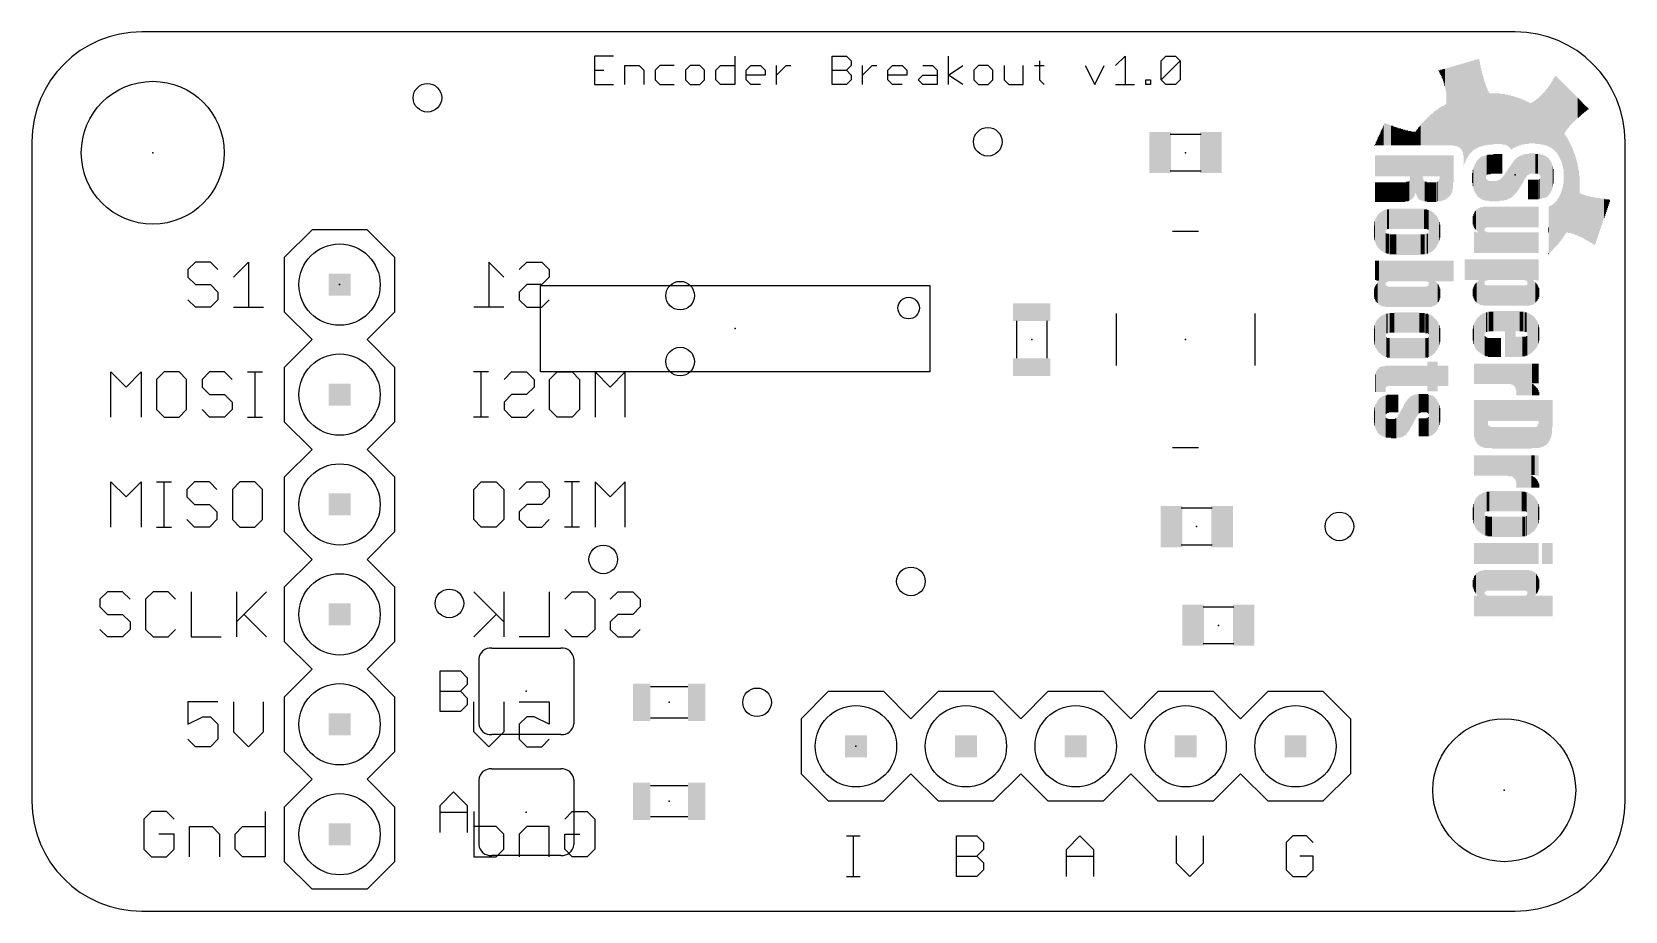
# Model space of a CAD drawing. Extents: x 0.03 to 1.48, y 0 to 0.8.
import ezdxf

# ---------------------------------------------------------------- set-up
doc = ezdxf.new("R2010")
doc.units = 0
for name, color, linetype in [('17', 110, 'CONTINUOUS'), ('18', 110, 'CONTINUOUS'), ('20', 53, 'CONTINUOUS'), ('21', 7, 'CONTINUOUS'), ('22', 40, 'CONTINUOUS'), ('23', 53, 'CONTINUOUS'), ('51', 53, 'CONTINUOUS')]:
    doc.layers.add(name, color=color, linetype=linetype)

# ---------------------------------------------------------------- blocks, each defined once
blk = doc.blocks.new('RECT')
blk.add_solid([(-0.5, -0.5), (0.5, -0.5), (-0.5, 0.5), (0.5, 0.5)])
blk = doc.blocks.new('ROUNDP')
blk.add_circle((0, 0), 0.5)
blk = doc.blocks.new('ROUNDV')
blk.add_circle((0, 0), 0.5)

msp = doc.modelspace()

# ---------------------------------------------------------------- linework, layer by layer
at = {"layer": '20'}
for p, q in [((1.38, 0.8), (0.13, 0.8)), ((0.03, 0.7), (0.03, 0.1)), ((1.48, 0.1), (1.48, 0.7)), ((0.13, 0), (1.38, 0))]:
    msp.add_line(p, q, dxfattribs=at)
for centre in [(0.14, 0.69), (1.37, 0.11)]:
    msp.add_circle(centre, 0.065, dxfattribs=at)
for centre, start, end in [((0.13, 0.7), 90, 180), ((1.38, 0.7), 0, 90), ((0.13, 0.1), 180, 270), ((1.38, 0.1), 270, 0)]:
    msp.add_arc(centre, 0.1, start, end, dxfattribs=at)
at = {"layer": '21'}
for p, q in [((0.559348, 0.778022), (0.542, 0.778022)), ((0.542, 0.778022), (0.542, 0.752)), ((0.569624, 0.752), (0.569624, 0.769348)), ((0.569624, 0.769348), (0.582635, 0.769348)), ((0.582635, 0.769348), (0.586972, 0.765011)), ((0.601584, 0.769348), (0.597247, 0.765011)), ((0.614595, 0.769348), (0.601584, 0.769348)), ((0.629208, 0.769348), (0.624871, 0.765011)), ((0.637882, 0.769348), (0.629208, 0.769348)), ((0.642219, 0.765011), (0.637882, 0.769348)), ((0.652494, 0.765011), (0.656831, 0.769348)), ((0.656831, 0.769348), (0.669842, 0.769348)), ((0.669842, 0.778022), (0.669842, 0.752)), ((0.680118, 0.765011), (0.684455, 0.769348)), ((0.684455, 0.769348), (0.693129, 0.769348)), ((0.693129, 0.769348), (0.697466, 0.765011)), ((0.707741, 0.752), (0.707741, 0.769348)), ((0.707741, 0.760674), (0.716415, 0.769348)), ((0.716415, 0.769348), (0.720752, 0.769348)), ((0.758384, 0.752), (0.758384, 0.778022)), ((0.758384, 0.778022), (0.771395, 0.778022)), ((0.771395, 0.778022), (0.775732, 0.773685)), ((0.775732, 0.769348), (0.771395, 0.765011)), ((0.775732, 0.773685), (0.775732, 0.769348)), ((0.786008, 0.752), (0.786008, 0.769348)), ((0.786008, 0.760674), (0.794682, 0.769348)), ((0.794682, 0.769348), (0.799019, 0.769348)), ((0.809027, 0.765011), (0.813364, 0.769348)), ((0.813364, 0.769348), (0.822038, 0.769348)), ((0.822038, 0.769348), (0.826375, 0.765011)), ((0.840988, 0.769348), (0.849662, 0.769348)), ((0.849662, 0.769348), (0.853999, 0.765011)), ((0.864274, 0.752), (0.864274, 0.778022)), ((0.864274, 0.760674), (0.877285, 0.769348)), ((0.891631, 0.769348), (0.887294, 0.765011)), ((0.900305, 0.769348), (0.891631, 0.769348)), ((0.904642, 0.765011), (0.900305, 0.769348)), ((0.914917, 0.769348), (0.914917, 0.756337)), ((0.932266, 0.752), (0.932266, 0.769348)), ((0.942541, 0.769348), (0.951215, 0.769348)), ((0.946878, 0.773685), (0.946878, 0.756337)), ((0.98858, 0.769348), (0.997254, 0.752)), ((0.997254, 0.752), (1.005928, 0.769348)), ((1.016204, 0.769348), (1.024878, 0.778022)), ((1.024878, 0.778022), (1.024878, 0.752)), ((1.057639, 0.773685), (1.061976, 0.778022)), ((1.057639, 0.756337), (1.057639, 0.773685)), ((1.057639, 0.756337), (1.074987, 0.773685)), ((1.061976, 0.778022), (1.07065, 0.778022)), ((1.07065, 0.778022), (1.074987, 0.773685)), ((1.074987, 0.773685), (1.074987, 0.756337)), ((0.542, 0.765011), (0.550674, 0.765011)), ((0.586972, 0.765011), (0.586972, 0.752)), ((0.597247, 0.765011), (0.597247, 0.756337)), ((0.597247, 0.756337), (0.601584, 0.752)), ((0.624871, 0.765011), (0.624871, 0.756337)), ((0.624871, 0.756337), (0.629208, 0.752)), ((0.637882, 0.752), (0.642219, 0.756337)), ((0.642219, 0.756337), (0.642219, 0.765011)), ((0.652494, 0.756337), (0.652494, 0.765011)), ((0.656831, 0.752), (0.652494, 0.756337)), ((0.680118, 0.756337), (0.680118, 0.765011)), ((0.697466, 0.760674), (0.680118, 0.760674)), ((0.684455, 0.752), (0.680118, 0.756337)), ((0.697466, 0.765011), (0.697466, 0.760674)), ((0.758384, 0.765011), (0.771395, 0.765011)), ((0.771395, 0.765011), (0.775732, 0.760674)), ((0.775732, 0.756337), (0.771395, 0.752)), ((0.775732, 0.760674), (0.775732, 0.756337)), ((0.809027, 0.756337), (0.809027, 0.765011)), ((0.826375, 0.760674), (0.809027, 0.760674)), ((0.813364, 0.752), (0.809027, 0.756337)), ((0.826375, 0.765011), (0.826375, 0.760674)), ((0.836651, 0.756337), (0.840988, 0.760674)), ((0.840988, 0.752), (0.836651, 0.756337)), ((0.840988, 0.760674), (0.853999, 0.760674)), ((0.853999, 0.765011), (0.853999, 0.752)), ((0.877285, 0.752), (0.864274, 0.760674)), ((0.887294, 0.765011), (0.887294, 0.756337)), ((0.887294, 0.756337), (0.891631, 0.752)), ((0.900305, 0.752), (0.904642, 0.756337)), ((0.904642, 0.756337), (0.904642, 0.765011)), ((0.914917, 0.756337), (0.919254, 0.752)), ((0.946878, 0.756337), (0.951215, 0.752)), ((1.043827, 0.752), (1.043827, 0.756337)), ((1.043827, 0.756337), (1.048164, 0.756337)), ((1.048164, 0.756337), (1.048164, 0.752)), ((1.061976, 0.752), (1.057639, 0.756337)), ((1.074987, 0.756337), (1.07065, 0.752)), ((0.542, 0.752), (0.559348, 0.752)), ((0.601584, 0.752), (0.614595, 0.752)), ((0.629208, 0.752), (0.637882, 0.752)), ((0.669842, 0.752), (0.656831, 0.752)), ((0.693129, 0.752), (0.684455, 0.752)), ((0.771395, 0.752), (0.758384, 0.752)), ((0.822038, 0.752), (0.813364, 0.752)), ((0.853999, 0.752), (0.840988, 0.752)), ((0.891631, 0.752), (0.900305, 0.752)), ((0.919254, 0.752), (0.932266, 0.752)), ((1.016204, 0.752), (1.033552, 0.752)), ((1.048164, 0.752), (1.043827, 0.752)), ((1.07065, 0.752), (1.061976, 0.752)), ((0.285, 0.62), (0.26, 0.595)), ((0.335, 0.62), (0.285, 0.62)), ((0.36, 0.595), (0.335, 0.62)), ((1.091811, 0.618425), (1.068189, 0.618425)), ((0.26, 0.545), (0.26, 0.595)), ((0.36, 0.595), (0.36, 0.545)), ((0.178839, 0.590535), (0.172, 0.583696)), ((0.172, 0.583696), (0.172, 0.576857)), ((0.192517, 0.590535), (0.178839, 0.590535)), ((0.199357, 0.583696), (0.192517, 0.590535)), ((0.213435, 0.576857), (0.227114, 0.590535)), ((0.227114, 0.590535), (0.227114, 0.5495)), ((0.172, 0.576857), (0.178839, 0.570017)), ((0.178839, 0.570017), (0.192517, 0.570017)), ((0.192517, 0.570017), (0.199357, 0.563178)), ((0.178839, 0.5495), (0.172, 0.556339)), ((0.199357, 0.556339), (0.192517, 0.5495)), ((0.199357, 0.563178), (0.199357, 0.556339)), ((0.192517, 0.5495), (0.178839, 0.5495)), ((0.213435, 0.5495), (0.240792, 0.5495)), ((0.285, 0.52), (0.26, 0.545)), ((0.36, 0.545), (0.335, 0.52)), ((1.017008, 0.496378), (1.017008, 0.543622)), ((1.142992, 0.543622), (1.142992, 0.496378)), ((0.26, 0.495), (0.285, 0.52)), ((0.335, 0.52), (0.36, 0.495)), ((0.26, 0.445), (0.26, 0.495)), ((0.36, 0.495), (0.36, 0.445)), ((0.102, 0.4495), (0.102, 0.490535)), ((0.102, 0.490535), (0.115678, 0.476857)), ((0.115678, 0.476857), (0.129357, 0.490535)), ((0.129357, 0.490535), (0.129357, 0.4495)), ((0.150274, 0.490535), (0.143435, 0.483696)), ((0.143435, 0.483696), (0.143435, 0.456339)), ((0.163953, 0.490535), (0.150274, 0.490535)), ((0.170792, 0.483696), (0.163953, 0.490535)), ((0.170792, 0.456339), (0.170792, 0.483696)), ((0.19171, 0.490535), (0.184871, 0.483696)), ((0.184871, 0.483696), (0.184871, 0.476857)), ((0.205388, 0.490535), (0.19171, 0.490535)), ((0.212227, 0.483696), (0.205388, 0.490535)), ((0.226306, 0.490535), (0.239984, 0.490535)), ((0.233145, 0.4495), (0.233145, 0.490535)), ((0.184871, 0.476857), (0.19171, 0.470017)), ((0.19171, 0.470017), (0.205388, 0.470017)), ((0.205388, 0.470017), (0.212227, 0.463178)), ((0.143435, 0.456339), (0.150274, 0.4495)), ((0.150274, 0.4495), (0.163953, 0.4495)), ((0.163953, 0.4495), (0.170792, 0.456339)), ((0.19171, 0.4495), (0.184871, 0.456339)), ((0.205388, 0.4495), (0.19171, 0.4495)), ((0.212227, 0.456339), (0.205388, 0.4495)), ((0.212227, 0.463178), (0.212227, 0.456339)), ((0.226306, 0.4495), (0.239984, 0.4495)), ((0.285, 0.42), (0.26, 0.445)), ((0.36, 0.445), (0.335, 0.42)), ((1.091811, 0.421575), (1.068189, 0.421575)), ((0.26, 0.395), (0.285, 0.42)), ((0.335, 0.42), (0.36, 0.395)), ((0.26, 0.345), (0.26, 0.395)), ((0.36, 0.395), (0.36, 0.345)), ((0.102, 0.3495), (0.102, 0.390535)), ((0.102, 0.390535), (0.115678, 0.376857)), ((0.115678, 0.376857), (0.129357, 0.390535)), ((0.129357, 0.390535), (0.129357, 0.3495)), ((0.143435, 0.390535), (0.157114, 0.390535)), ((0.150274, 0.3495), (0.150274, 0.390535)), ((0.177898, 0.390535), (0.171059, 0.383696)), ((0.171059, 0.383696), (0.171059, 0.376857)), ((0.191576, 0.390535), (0.177898, 0.390535)), ((0.198416, 0.383696), (0.191576, 0.390535)), ((0.219333, 0.390535), (0.212494, 0.383696)), ((0.212494, 0.383696), (0.212494, 0.356339)), ((0.233012, 0.390535), (0.219333, 0.390535)), ((0.239851, 0.383696), (0.233012, 0.390535)), ((0.239851, 0.356339), (0.239851, 0.383696)), ((0.171059, 0.376857), (0.177898, 0.370017)), ((0.177898, 0.370017), (0.191576, 0.370017)), ((0.191576, 0.370017), (0.198416, 0.363178)), ((0.198416, 0.363178), (0.198416, 0.356339)), ((0.143435, 0.3495), (0.157114, 0.3495)), ((0.177898, 0.3495), (0.171059, 0.356339)), ((0.191576, 0.3495), (0.177898, 0.3495)), ((0.198416, 0.356339), (0.191576, 0.3495)), ((0.212494, 0.356339), (0.219333, 0.3495)), ((0.219333, 0.3495), (0.233012, 0.3495)), ((0.233012, 0.3495), (0.239851, 0.356339)), ((0.285, 0.32), (0.26, 0.345)), ((0.36, 0.345), (0.335, 0.32)), ((0.285, 0.32), (0.26, 0.295)), ((0.36, 0.295), (0.335, 0.32)), ((0.098839, 0.290535), (0.092, 0.283696)), ((0.112517, 0.290535), (0.098839, 0.290535)), ((0.119357, 0.283696), (0.112517, 0.290535)), ((0.140274, 0.290535), (0.133435, 0.283696)), ((0.153953, 0.290535), (0.140274, 0.290535)), ((0.160792, 0.283696), (0.153953, 0.290535)), ((0.174871, 0.290535), (0.174871, 0.2495)), ((0.216306, 0.290535), (0.216306, 0.2495)), ((0.216306, 0.263178), (0.243663, 0.290535)), ((0.26, 0.245), (0.26, 0.295)), ((0.36, 0.295), (0.36, 0.245)), ((0.092, 0.283696), (0.092, 0.276857)), ((0.092, 0.276857), (0.098839, 0.270017)), ((0.133435, 0.283696), (0.133435, 0.256339)), ((0.098839, 0.270017), (0.112517, 0.270017)), ((0.112517, 0.270017), (0.119357, 0.263178)), ((0.119357, 0.263178), (0.119357, 0.256339)), ((0.223145, 0.270017), (0.243663, 0.2495)), ((0.098839, 0.2495), (0.092, 0.256339)), ((0.112517, 0.2495), (0.098839, 0.2495)), ((0.119357, 0.256339), (0.112517, 0.2495)), ((0.133435, 0.256339), (0.140274, 0.2495)), ((0.140274, 0.2495), (0.153953, 0.2495)), ((0.153953, 0.2495), (0.160792, 0.256339)), ((0.174871, 0.2495), (0.202227, 0.2495)), ((0.285, 0.22), (0.26, 0.245)), ((0.36, 0.245), (0.335, 0.22)), ((0.448504, 0.23937), (0.511496, 0.23937)), ((0.26, 0.195), (0.285, 0.22)), ((0.335, 0.22), (0.36, 0.195)), ((0.4015, 0.1815), (0.4015, 0.218532)), ((0.4015, 0.218532), (0.420016, 0.218532)), ((0.420016, 0.218532), (0.426188, 0.21236)), ((0.436693, 0.229528), (0.436693, 0.170472)), ((0.523307, 0.229528), (0.523307, 0.170472)), ((0.426188, 0.206188), (0.420016, 0.200016)), ((0.426188, 0.21236), (0.426188, 0.206188)), ((0.199357, 0.190535), (0.172, 0.190535)), ((0.172, 0.190535), (0.172, 0.170017)), ((0.213435, 0.190535), (0.213435, 0.163178)), ((0.240792, 0.163178), (0.240792, 0.190535)), ((0.26, 0.145), (0.26, 0.195)), ((0.36, 0.195), (0.36, 0.145)), ((0.4015, 0.200016), (0.420016, 0.200016)), ((0.420016, 0.200016), (0.426188, 0.193844)), ((0.426188, 0.193844), (0.426188, 0.187672)), ((0.755, 0.2), (0.73, 0.175)), ((0.755, 0.2), (0.805, 0.2)), ((0.805, 0.2), (0.83, 0.175)), ((0.83, 0.175), (0.855, 0.2)), ((0.855, 0.2), (0.905, 0.2)), ((0.905, 0.2), (0.93, 0.175)), ((0.93, 0.175), (0.955, 0.2)), ((0.955, 0.2), (1.005, 0.2)), ((1.005, 0.2), (1.03, 0.175)), ((1.055, 0.2), (1.03, 0.175)), ((1.055, 0.2), (1.105, 0.2)), ((1.105, 0.2), (1.13, 0.175)), ((1.13, 0.175), (1.155, 0.2)), ((1.155, 0.2), (1.205, 0.2)), ((1.205, 0.2), (1.23, 0.175)), ((0.172, 0.170017), (0.185678, 0.176857)), ((0.185678, 0.176857), (0.192517, 0.176857)), ((0.192517, 0.176857), (0.199357, 0.170017)), ((0.420016, 0.1815), (0.4015, 0.1815)), ((0.426188, 0.187672), (0.420016, 0.1815)), ((0.73, 0.175), (0.73, 0.125)), ((1.23, 0.175), (1.23, 0.125)), ((0.199357, 0.170017), (0.199357, 0.156339)), ((0.213435, 0.163178), (0.227114, 0.1495)), ((0.227114, 0.1495), (0.240792, 0.163178)), ((0.511496, 0.16063), (0.448504, 0.16063)), ((0.178839, 0.1495), (0.172, 0.156339)), ((0.192517, 0.1495), (0.178839, 0.1495)), ((0.199357, 0.156339), (0.192517, 0.1495)), ((0.285, 0.12), (0.26, 0.145)), ((0.36, 0.145), (0.335, 0.12)), ((0.26, 0.095), (0.285, 0.12)), ((0.335, 0.12), (0.36, 0.095)), ((0.436693, 0.119528), (0.436693, 0.060472)), ((0.448504, 0.12937), (0.511496, 0.12937)), ((0.523307, 0.119528), (0.523307, 0.060472)), ((0.73, 0.125), (0.755, 0.1)), ((0.83, 0.125), (0.805, 0.1)), ((0.855, 0.1), (0.83, 0.125)), ((0.93, 0.125), (0.905, 0.1)), ((0.955, 0.1), (0.93, 0.125)), ((1.03, 0.125), (1.005, 0.1)), ((1.03, 0.125), (1.055, 0.1)), ((1.13, 0.125), (1.105, 0.1)), ((1.155, 0.1), (1.13, 0.125)), ((1.23, 0.125), (1.205, 0.1)), ((0.4015, 0.096188), (0.413844, 0.108532)), ((0.413844, 0.108532), (0.426188, 0.096188)), ((0.138839, 0.090535), (0.132, 0.083696)), ((0.152517, 0.090535), (0.138839, 0.090535)), ((0.159357, 0.083696), (0.152517, 0.090535)), ((0.242227, 0.090535), (0.242227, 0.0495)), ((0.26, 0.045), (0.26, 0.095)), ((0.36, 0.095), (0.36, 0.045)), ((0.4015, 0.0715), (0.4015, 0.096188)), ((0.4015, 0.090016), (0.426188, 0.090016)), ((0.426188, 0.096188), (0.426188, 0.0715)), ((0.805, 0.1), (0.755, 0.1)), ((0.905, 0.1), (0.855, 0.1)), ((1.005, 0.1), (0.955, 0.1)), ((1.105, 0.1), (1.055, 0.1)), ((1.205, 0.1), (1.155, 0.1)), ((0.132, 0.083696), (0.132, 0.056339)), ((0.173435, 0.0495), (0.173435, 0.076857)), ((0.173435, 0.076857), (0.193953, 0.076857)), ((0.193953, 0.076857), (0.200792, 0.070017)), ((0.214871, 0.070017), (0.22171, 0.076857)), ((0.22171, 0.076857), (0.242227, 0.076857)), ((0.159357, 0.070017), (0.145678, 0.070017)), ((0.159357, 0.056339), (0.159357, 0.070017)), ((0.200792, 0.070017), (0.200792, 0.0495)), ((0.214871, 0.056339), (0.214871, 0.070017)), ((0.7715, 0.068532), (0.783844, 0.068532)), ((0.777672, 0.0315), (0.777672, 0.068532)), ((0.8715, 0.0315), (0.8715, 0.068532)), ((0.8715, 0.068532), (0.890016, 0.068532)), ((0.890016, 0.068532), (0.896188, 0.06236)), ((0.896188, 0.06236), (0.896188, 0.056188)), ((0.9715, 0.056188), (0.983844, 0.068532)), ((0.983844, 0.068532), (0.996188, 0.056188)), ((1.0715, 0.068532), (1.0715, 0.043844)), ((1.096188, 0.043844), (1.096188, 0.068532)), ((1.177672, 0.068532), (1.1715, 0.06236)), ((1.1715, 0.06236), (1.1715, 0.037672)), ((1.190016, 0.068532), (1.177672, 0.068532)), ((1.196188, 0.06236), (1.190016, 0.068532)), ((0.132, 0.056339), (0.138839, 0.0495)), ((0.138839, 0.0495), (0.152517, 0.0495)), ((0.152517, 0.0495), (0.159357, 0.056339)), ((0.22171, 0.0495), (0.214871, 0.056339)), ((0.242227, 0.0495), (0.22171, 0.0495)), ((0.285, 0.02), (0.26, 0.045)), ((0.36, 0.045), (0.335, 0.02)), ((0.511496, 0.05063), (0.448504, 0.05063)), ((0.8715, 0.050016), (0.890016, 0.050016)), ((0.896188, 0.056188), (0.890016, 0.050016)), ((0.890016, 0.050016), (0.896188, 0.043844)), ((0.896188, 0.043844), (0.896188, 0.037672)), ((0.9715, 0.0315), (0.9715, 0.056188)), ((0.9715, 0.050016), (0.996188, 0.050016)), ((0.996188, 0.056188), (0.996188, 0.0315)), ((1.0715, 0.043844), (1.083844, 0.0315)), ((1.083844, 0.0315), (1.096188, 0.043844)), ((1.196188, 0.050016), (1.183844, 0.050016)), ((1.196188, 0.037672), (1.196188, 0.050016)), ((0.7715, 0.0315), (0.783844, 0.0315)), ((0.890016, 0.0315), (0.8715, 0.0315)), ((0.896188, 0.037672), (0.890016, 0.0315)), ((1.1715, 0.037672), (1.177672, 0.0315)), ((1.177672, 0.0315), (1.190016, 0.0315)), ((1.190016, 0.0315), (1.196188, 0.037672)), ((0.335, 0.02), (0.285, 0.02))]:
    msp.add_line(p, q, dxfattribs=at)
msp.add_circle((0.827972, 0.548701), 0.009843, dxfattribs=at)
for centre, radius, start, end in [((0.44752, 0.228543), 0.010871, 84.805571, 174.805571), ((0.51249, 0.228555), 0.010861, 5.137076, 95.251782), ((0.44752, 0.171457), 0.010871, 185.194429, 275.194429), ((0.51248, 0.171457), 0.010871, 264.805571, 354.805571), ((0.44752, 0.118543), 0.010871, 84.805571, 174.805571), ((0.51249, 0.118555), 0.010861, 5.137076, 95.251782), ((0.44752, 0.061457), 0.010871, 185.194429, 275.194429), ((0.51248, 0.061457), 0.010871, 264.805571, 354.805571)]:
    msp.add_arc(centre, radius, start, end, dxfattribs=at)
at = {"layer": '22'}
for p, q in [((0.459435, 0.576857), (0.445757, 0.590535)), ((0.445757, 0.590535), (0.445757, 0.5495)), ((0.473514, 0.583696), (0.480353, 0.590535)), ((0.480353, 0.590535), (0.494032, 0.590535)), ((0.494032, 0.590535), (0.500871, 0.583696)), ((0.500871, 0.583696), (0.500871, 0.576857)), ((0.480353, 0.570017), (0.473514, 0.563178)), ((0.494032, 0.570017), (0.480353, 0.570017)), ((0.500871, 0.576857), (0.494032, 0.570017)), ((0.473514, 0.563178), (0.473514, 0.556339)), ((0.473514, 0.556339), (0.480353, 0.5495)), ((0.494032, 0.5495), (0.500871, 0.556339)), ((0.459435, 0.5495), (0.432079, 0.5495)), ((0.480353, 0.5495), (0.494032, 0.5495)), ((0.445624, 0.490535), (0.431945, 0.490535)), ((0.438784, 0.4495), (0.438784, 0.490535)), ((0.459702, 0.483696), (0.466541, 0.490535)), ((0.466541, 0.490535), (0.48022, 0.490535)), ((0.48022, 0.490535), (0.487059, 0.483696)), ((0.487059, 0.483696), (0.487059, 0.476857)), ((0.501138, 0.483696), (0.507977, 0.490535)), ((0.501138, 0.456339), (0.501138, 0.483696)), ((0.507977, 0.490535), (0.521655, 0.490535)), ((0.521655, 0.490535), (0.528494, 0.483696)), ((0.528494, 0.483696), (0.528494, 0.456339)), ((0.556251, 0.476857), (0.542573, 0.490535)), ((0.542573, 0.490535), (0.542573, 0.4495)), ((0.56993, 0.490535), (0.556251, 0.476857)), ((0.56993, 0.4495), (0.56993, 0.490535)), ((0.466541, 0.470017), (0.459702, 0.463178)), ((0.48022, 0.470017), (0.466541, 0.470017)), ((0.487059, 0.476857), (0.48022, 0.470017)), ((0.445624, 0.4495), (0.431945, 0.4495)), ((0.459702, 0.463178), (0.459702, 0.456339)), ((0.459702, 0.456339), (0.466541, 0.4495)), ((0.466541, 0.4495), (0.48022, 0.4495)), ((0.48022, 0.4495), (0.487059, 0.456339)), ((0.507977, 0.4495), (0.501138, 0.456339)), ((0.521655, 0.4495), (0.507977, 0.4495)), ((0.528494, 0.456339), (0.521655, 0.4495)), ((0.432079, 0.383696), (0.438918, 0.390535)), ((0.432079, 0.356339), (0.432079, 0.383696)), ((0.438918, 0.390535), (0.452596, 0.390535)), ((0.452596, 0.390535), (0.459435, 0.383696)), ((0.459435, 0.383696), (0.459435, 0.356339)), ((0.473514, 0.383696), (0.480353, 0.390535)), ((0.480353, 0.390535), (0.494032, 0.390535)), ((0.494032, 0.390535), (0.500871, 0.383696)), ((0.500871, 0.383696), (0.500871, 0.376857)), ((0.528494, 0.390535), (0.514816, 0.390535)), ((0.521655, 0.3495), (0.521655, 0.390535)), ((0.556251, 0.376857), (0.542573, 0.390535)), ((0.542573, 0.390535), (0.542573, 0.3495)), ((0.56993, 0.390535), (0.556251, 0.376857)), ((0.56993, 0.3495), (0.56993, 0.390535)), ((0.480353, 0.370017), (0.473514, 0.363178)), ((0.473514, 0.363178), (0.473514, 0.356339)), ((0.494032, 0.370017), (0.480353, 0.370017)), ((0.500871, 0.376857), (0.494032, 0.370017)), ((0.438918, 0.3495), (0.432079, 0.356339)), ((0.452596, 0.3495), (0.438918, 0.3495)), ((0.459435, 0.356339), (0.452596, 0.3495)), ((0.473514, 0.356339), (0.480353, 0.3495)), ((0.480353, 0.3495), (0.494032, 0.3495)), ((0.494032, 0.3495), (0.500871, 0.356339)), ((0.528494, 0.3495), (0.514816, 0.3495)), ((0.459435, 0.263178), (0.432079, 0.290535)), ((0.459435, 0.290535), (0.459435, 0.2495)), ((0.500871, 0.290535), (0.500871, 0.2495)), ((0.51495, 0.283696), (0.521789, 0.290535)), ((0.521789, 0.290535), (0.535467, 0.290535)), ((0.535467, 0.290535), (0.542306, 0.283696)), ((0.556385, 0.283696), (0.563224, 0.290535)), ((0.563224, 0.290535), (0.576903, 0.290535)), ((0.576903, 0.290535), (0.583742, 0.283696)), ((0.542306, 0.283696), (0.542306, 0.256339)), ((0.583742, 0.276857), (0.576903, 0.270017)), ((0.583742, 0.283696), (0.583742, 0.276857)), ((0.452596, 0.270017), (0.432079, 0.2495)), ((0.563224, 0.270017), (0.556385, 0.263178)), ((0.556385, 0.263178), (0.556385, 0.256339)), ((0.576903, 0.270017), (0.563224, 0.270017)), ((0.500871, 0.2495), (0.473514, 0.2495)), ((0.521789, 0.2495), (0.51495, 0.256339)), ((0.535467, 0.2495), (0.521789, 0.2495)), ((0.542306, 0.256339), (0.535467, 0.2495)), ((0.556385, 0.256339), (0.563224, 0.2495)), ((0.563224, 0.2495), (0.576903, 0.2495)), ((0.576903, 0.2495), (0.583742, 0.256339)), ((0.432079, 0.163178), (0.432079, 0.190535)), ((0.459435, 0.190535), (0.459435, 0.163178)), ((0.473514, 0.190535), (0.500871, 0.190535)), ((0.500871, 0.190535), (0.500871, 0.170017)), ((0.480353, 0.176857), (0.473514, 0.170017)), ((0.487193, 0.176857), (0.480353, 0.176857)), ((0.500871, 0.170017), (0.487193, 0.176857)), ((0.445757, 0.1495), (0.432079, 0.163178)), ((0.459435, 0.163178), (0.445757, 0.1495)), ((0.473514, 0.170017), (0.473514, 0.156339)), ((0.473514, 0.156339), (0.480353, 0.1495)), ((0.480353, 0.1495), (0.494032, 0.1495)), ((0.494032, 0.1495), (0.500871, 0.156339)), ((0.432079, 0.090535), (0.432079, 0.0495)), ((0.51495, 0.083696), (0.521789, 0.090535)), ((0.521789, 0.090535), (0.535467, 0.090535)), ((0.535467, 0.090535), (0.542306, 0.083696)), ((0.452596, 0.076857), (0.432079, 0.076857)), ((0.459435, 0.070017), (0.452596, 0.076857)), ((0.480353, 0.076857), (0.473514, 0.070017)), ((0.500871, 0.076857), (0.480353, 0.076857)), ((0.500871, 0.0495), (0.500871, 0.076857)), ((0.542306, 0.083696), (0.542306, 0.056339)), ((0.459435, 0.056339), (0.459435, 0.070017)), ((0.473514, 0.070017), (0.473514, 0.0495)), ((0.51495, 0.056339), (0.51495, 0.070017)), ((0.51495, 0.070017), (0.528628, 0.070017)), ((0.432079, 0.0495), (0.452596, 0.0495)), ((0.452596, 0.0495), (0.459435, 0.056339)), ((0.521789, 0.0495), (0.51495, 0.056339)), ((0.535467, 0.0495), (0.521789, 0.0495)), ((0.542306, 0.056339), (0.535467, 0.0495))]:
    msp.add_line(p, q, dxfattribs=at)
at = {"layer": '23'}
for p in [(0.14, 0.69), (1.08, 0.69), (1.38, 0.67), (0.31, 0.57), (0.67, 0.53), (0.94, 0.52), (1.08, 0.52), (1.09, 0.35), (1.11, 0.26), (0.48, 0.2), (0.61, 0.19), (0.78, 0.15), (1.37, 0.11), (0.48, 0.09), (0.61, 0.1)]:
    msp.add_point(p, dxfattribs=at)
at = {"layer": '51'}
for p, q in [((1.065984, 0.707008), (1.094016, 0.707008)), ((1.065984, 0.673504), (1.094016, 0.673504)), ((0.492835, 0.56937), (0.847165, 0.56937)), ((0.492835, 0.49063), (0.492835, 0.56937)), ((0.847165, 0.56937), (0.847165, 0.49063)), ((0.925984, 0.537008), (0.925984, 0.502992)), ((0.954016, 0.502992), (0.954016, 0.537008)), ((0.847165, 0.49063), (0.492835, 0.49063)), ((1.104016, 0.366496), (1.075984, 0.366496)), ((1.104016, 0.332992), (1.075984, 0.332992)), ((1.095984, 0.277008), (1.124016, 0.277008)), ((1.095984, 0.243504), (1.124016, 0.243504)), ((0.627008, 0.204016), (0.592992, 0.204016)), ((0.592992, 0.175984), (0.627008, 0.175984)), ((0.627008, 0.114016), (0.592992, 0.114016)), ((0.592992, 0.085984), (0.627008, 0.085984))]:
    msp.add_line(p, q, dxfattribs=at)

# ---------------------------------------------------------------- block references
at = {"layer": '17', "xscale": 0.074, "yscale": 0.074}
for p in [(0.31, 0.57), (0.31, 0.57), (0.31, 0.47), (0.31, 0.47), (0.31, 0.37), (0.31, 0.37), (0.31, 0.27), (0.31, 0.27), (0.31, 0.17), (0.31, 0.17), (0.31, 0.07), (0.31, 0.07)]:
    msp.add_blockref('ROUNDP', p, dxfattribs=at)
at = {"layer": '17', "xscale": 0.074, "yscale": 0.074, "rotation": 90}
for p in [(0.78, 0.15), (0.78, 0.15), (0.88, 0.15), (0.88, 0.15), (0.98, 0.15), (0.98, 0.15), (1.08, 0.15), (1.08, 0.15), (1.18, 0.15), (1.18, 0.15)]:
    msp.add_blockref('ROUNDP', p, dxfattribs=at)
at = {"layer": '18', "xscale": 0.026, "yscale": 0.026}
for p in [(0.39, 0.74), (0.39, 0.74), (0.9, 0.7), (0.9, 0.7), (0.62, 0.56), (0.62, 0.56), (0.62, 0.5), (0.62, 0.5), (1.22, 0.35), (1.22, 0.35), (0.55, 0.32), (0.55, 0.32), (0.83, 0.3), (0.83, 0.3), (0.41, 0.28), (0.41, 0.28), (0.69, 0.19), (0.69, 0.19)]:
    msp.add_blockref('ROUNDV', p, dxfattribs=at)
at = {"layer": '21', "yscale": 0.0006, "rotation": 270}
for p, xscale in [((1.3224, 0.7327), 0.072), ((1.323, 0.7327), 0.072), ((1.3236, 0.7327), 0.072), ((1.3242, 0.7324), 0.0726), ((1.3248, 0.7327), 0.0732), ((1.3254, 0.7327), 0.0732), ((1.326, 0.7327), 0.0732), ((1.3266, 0.733), 0.0738), ((1.3272, 0.7327), 0.0744), ((1.3278, 0.7327), 0.0744), ((1.3284, 0.7324), 0.075), ((1.329, 0.7327), 0.0756), ((1.3296, 0.7324), 0.0762), ((1.3302, 0.7321), 0.0768), ((1.3308, 0.7321), 0.078), ((1.3314, 0.7315), 0.0792), ((1.332, 0.7309), 0.0804), ((1.3326, 0.7294), 0.0834), ((1.3332, 0.7246), 0.0942), ((1.3338, 0.7258), 0.0918), ((1.3344, 0.7264), 0.0906), ((1.335, 0.7276), 0.0894), ((1.3356, 0.7282), 0.0882), ((1.3362, 0.7288), 0.087), ((1.3368, 0.7291), 0.0864), ((1.3374, 0.73), 0.0858), ((1.338, 0.7306), 0.0846), ((1.3386, 0.7309), 0.084), ((1.3392, 0.7315), 0.084), ((1.3398, 0.7318), 0.0834), ((1.3404, 0.7321), 0.0828), ((1.341, 0.7324), 0.0822), ((1.3416, 0.733), 0.0822), ((1.3422, 0.7333), 0.0816), ((1.3428, 0.7336), 0.081), ((1.3434, 0.7339), 0.0816), ((1.344, 0.7342), 0.081), ((1.3446, 0.7342), 0.081), ((1.3452, 0.7345), 0.0804), ((1.3458, 0.7348), 0.081), ((1.3464, 0.7351), 0.0804), ((1.347, 0.7351), 0.0804), ((1.3476, 0.7342), 0.0774), ((1.3482, 0.7327), 0.0744), ((1.3104, 0.7648), 0.0006), ((1.311, 0.7642), 0.0018), ((1.3116, 0.7636), 0.003), ((1.3122, 0.7633), 0.0048), ((1.3128, 0.7627), 0.006), ((1.3134, 0.7618), 0.0078), ((1.314, 0.7615), 0.0096), ((1.3146, 0.7606), 0.0114), ((1.3152, 0.7597), 0.0132), ((1.3158, 0.7585), 0.0156), ((1.3164, 0.7576), 0.0186), ((1.317, 0.7561), 0.0216), ((1.3176, 0.7318), 0.0702), ((1.3182, 0.7321), 0.0708), ((1.3188, 0.7321), 0.0708), ((1.3194, 0.7321), 0.0708), ((1.32, 0.7321), 0.0708), ((1.3206, 0.7324), 0.0714), ((1.3212, 0.7324), 0.0714), ((1.3218, 0.7324), 0.0714), ((1.3488, 0.7312), 0.0714), ((1.3494, 0.7303), 0.0684), ((1.35, 0.7291), 0.066), ((1.3506, 0.7279), 0.0636), ((1.3512, 0.7267), 0.0612), ((1.3518, 0.7261), 0.0588), ((1.413, 0.7243), 0.06), ((1.4136, 0.7243), 0.0612), ((1.4142, 0.7246), 0.063), ((1.4148, 0.7252), 0.0642), ((1.4154, 0.7252), 0.0654), ((1.416, 0.7255), 0.0672), ((1.4166, 0.7255), 0.0684), ((1.4172, 0.7252), 0.069), ((1.4178, 0.7246), 0.069), ((1.4184, 0.7237), 0.0696), ((1.419, 0.7231), 0.0696), ((1.4196, 0.7222), 0.0702), ((1.4202, 0.7213), 0.0708), ((1.4208, 0.7204), 0.0714), ((1.4214, 0.7195), 0.072), ((1.422, 0.7186), 0.0726), ((1.4226, 0.7174), 0.0738), ((1.3524, 0.7252), 0.057), ((1.353, 0.7243), 0.0552), ((1.3536, 0.7234), 0.0534), ((1.3542, 0.7228), 0.0522), ((1.3548, 0.7222), 0.0498), ((1.3554, 0.7216), 0.0486), ((1.356, 0.721), 0.0474), ((1.3566, 0.7207), 0.0468), ((1.3572, 0.7207), 0.0468), ((1.3578, 0.7207), 0.0468), ((1.3584, 0.7207), 0.0468), ((1.359, 0.7207), 0.0468), ((1.3596, 0.7207), 0.0468), ((1.3602, 0.721), 0.0462), ((1.3608, 0.721), 0.0462), ((1.3614, 0.721), 0.0462), ((1.362, 0.721), 0.0462), ((1.3626, 0.721), 0.0462), ((1.3632, 0.721), 0.0462), ((1.3638, 0.721), 0.0462), ((1.3644, 0.721), 0.0462), ((1.365, 0.721), 0.0462), ((1.3656, 0.721), 0.0462), ((1.3662, 0.721), 0.0462), ((1.3668, 0.7207), 0.0456), ((1.3674, 0.7207), 0.0456), ((1.368, 0.7207), 0.0456), ((1.3686, 0.7204), 0.0462), ((1.3692, 0.7204), 0.0462), ((1.3698, 0.7204), 0.0462), ((1.3704, 0.7204), 0.0462), ((1.371, 0.7201), 0.0456), ((1.3716, 0.7198), 0.0462), ((1.3722, 0.7198), 0.0462), ((1.3728, 0.7195), 0.0468), ((1.3734, 0.7195), 0.0468), ((1.374, 0.7189), 0.0468), ((1.3746, 0.7186), 0.0474), ((1.3752, 0.7183), 0.048), ((1.3758, 0.7177), 0.0492), ((1.3764, 0.7174), 0.0486), ((1.377, 0.7174), 0.0486), ((1.3776, 0.7177), 0.048), ((1.3782, 0.718), 0.0474), ((1.3788, 0.7177), 0.0468), ((1.3794, 0.718), 0.0462), ((1.38, 0.718), 0.0462), ((1.3806, 0.718), 0.045), ((1.3812, 0.718), 0.045), ((1.3818, 0.7183), 0.0444), ((1.3824, 0.718), 0.0438), ((1.383, 0.718), 0.0438), ((1.3836, 0.7183), 0.0432), ((1.401, 0.7189), 0.042), ((1.4016, 0.7192), 0.0426), ((1.4022, 0.7195), 0.0432), ((1.4028, 0.7198), 0.0438), ((1.4034, 0.7198), 0.045), ((1.404, 0.7201), 0.0456), ((1.4046, 0.7204), 0.0462), ((1.4052, 0.7207), 0.0468), ((1.4058, 0.721), 0.0474), ((1.4064, 0.721), 0.0486), ((1.407, 0.7213), 0.0492), ((1.4076, 0.7219), 0.0504), ((1.4082, 0.7222), 0.051), ((1.4088, 0.7222), 0.0522), ((1.4094, 0.7225), 0.0528), ((1.41, 0.7228), 0.0546), ((1.4106, 0.7231), 0.0552), ((1.4112, 0.7231), 0.0564), ((1.4118, 0.7237), 0.0576), ((1.4124, 0.7237), 0.0588), ((1.4232, 0.7159), 0.0756), ((1.4238, 0.7141), 0.078), ((1.4244, 0.6832), 0.1386), ((1.425, 0.73), 0.0438), ((1.4256, 0.73), 0.0426), ((1.4262, 0.7303), 0.0408), ((1.4268, 0.7306), 0.039), ((1.4274, 0.7306), 0.0378), ((1.428, 0.7306), 0.0366), ((1.4286, 0.7306), 0.0354), ((1.4292, 0.7309), 0.0336), ((1.4298, 0.7309), 0.0324), ((1.4304, 0.7309), 0.0312), ((1.431, 0.7309), 0.03), ((1.4316, 0.7309), 0.0288), ((1.4322, 0.7309), 0.0276), ((1.4328, 0.7309), 0.0264), ((1.4334, 0.7309), 0.0252), ((1.434, 0.7309), 0.024), ((1.4346, 0.7309), 0.0228), ((1.4352, 0.7309), 0.0216), ((1.4358, 0.7309), 0.0204), ((1.4364, 0.7309), 0.0192), ((1.437, 0.7309), 0.018), ((1.3038, 0.7111), 0.0288), ((1.3044, 0.7111), 0.0288), ((1.305, 0.7114), 0.0294), ((1.3056, 0.7117), 0.03), ((1.3062, 0.712), 0.0306), ((1.3068, 0.7123), 0.0312), ((1.3074, 0.7123), 0.0312), ((1.308, 0.7126), 0.0318), ((1.3086, 0.7129), 0.0324), ((1.3092, 0.7129), 0.0324), ((1.3098, 0.7132), 0.033), ((1.3104, 0.7135), 0.0336), ((1.311, 0.7138), 0.0342), ((1.3116, 0.7138), 0.0342), ((1.3122, 0.7141), 0.0348), ((1.3128, 0.7144), 0.0354), ((1.3134, 0.7144), 0.0354), ((1.314, 0.7147), 0.036), ((1.3146, 0.7147), 0.036), ((1.3152, 0.715), 0.0366), ((1.3158, 0.7153), 0.0372), ((1.3164, 0.7153), 0.0372), ((1.317, 0.7156), 0.0378), ((1.3842, 0.718), 0.0426), ((1.3848, 0.718), 0.0426), ((1.3854, 0.7183), 0.042), ((1.386, 0.718), 0.0414), ((1.3866, 0.718), 0.0414), ((1.3872, 0.7177), 0.0408), ((1.3878, 0.7177), 0.0408), ((1.3884, 0.718), 0.0402), ((1.389, 0.7177), 0.0396), ((1.3896, 0.7177), 0.0396), ((1.3902, 0.7174), 0.039), ((1.3908, 0.7174), 0.039), ((1.3914, 0.7171), 0.0384), ((1.392, 0.7171), 0.0384), ((1.3926, 0.7171), 0.0372), ((1.3932, 0.7171), 0.0372), ((1.3938, 0.7168), 0.0366), ((1.3944, 0.7171), 0.0372), ((1.395, 0.7171), 0.0372), ((1.3956, 0.7174), 0.0378), ((1.3962, 0.7174), 0.0378), ((1.3968, 0.7177), 0.0384), ((1.3974, 0.718), 0.039), ((1.398, 0.718), 0.039), ((1.3986, 0.718), 0.0402), ((1.3992, 0.7183), 0.0408), ((1.3998, 0.7186), 0.0414), ((1.4004, 0.7186), 0.0414), ((1.4376, 0.7306), 0.0174), ((1.4382, 0.7306), 0.0162), ((1.4388, 0.7306), 0.015), ((1.4394, 0.7306), 0.0138), ((1.44, 0.7306), 0.0126), ((1.4406, 0.7306), 0.0114), ((1.4412, 0.7306), 0.0102), ((1.4418, 0.7303), 0.0096), ((1.4424, 0.7303), 0.0084), ((1.443, 0.7303), 0.0072), ((1.4436, 0.7303), 0.006), ((1.4442, 0.73), 0.0054), ((1.4448, 0.73), 0.0042), ((1.4454, 0.73), 0.003), ((1.446, 0.73), 0.0018), ((1.4466, 0.7297), 0.0012), ((1.2582, 0.7036), 0.0138), ((1.2588, 0.7042), 0.015), ((1.2594, 0.7048), 0.0162), ((1.26, 0.7057), 0.018), ((1.2606, 0.7063), 0.0192), ((1.2612, 0.7069), 0.0204), ((1.2618, 0.7069), 0.0204), ((1.2624, 0.7066), 0.0198), ((1.263, 0.7066), 0.0198), ((1.2636, 0.7066), 0.0198), ((1.2642, 0.7063), 0.0192), ((1.2648, 0.7063), 0.0192), ((1.2654, 0.706), 0.0186), ((1.266, 0.706), 0.0186), ((1.2666, 0.706), 0.0186), ((1.2672, 0.7057), 0.018), ((1.2678, 0.7057), 0.018), ((1.2684, 0.7057), 0.018), ((1.269, 0.7054), 0.0174), ((1.2696, 0.7054), 0.0174), ((1.2702, 0.7051), 0.0168), ((1.2708, 0.7051), 0.0168), ((1.2714, 0.7051), 0.0168), ((1.272, 0.7048), 0.0162), ((1.2726, 0.7048), 0.0162), ((1.2732, 0.7048), 0.0162), ((1.2738, 0.7045), 0.0156), ((1.2744, 0.7045), 0.0156), ((1.275, 0.7045), 0.0156), ((1.2756, 0.7045), 0.0156), ((1.2762, 0.7042), 0.015), ((1.2768, 0.7042), 0.015), ((1.2774, 0.7042), 0.015), ((1.278, 0.7039), 0.0144), ((1.2786, 0.7039), 0.0144), ((1.2792, 0.7039), 0.0144), ((1.2798, 0.7039), 0.0144), ((1.2804, 0.7036), 0.0138), ((1.281, 0.7036), 0.0138), ((1.2816, 0.7036), 0.0138), ((1.2822, 0.7036), 0.0138), ((1.29, 0.7036), 0.0138), ((1.2906, 0.7039), 0.0144), ((1.2912, 0.7042), 0.015), ((1.2918, 0.7048), 0.0162), ((1.2924, 0.7051), 0.0168), ((1.293, 0.7054), 0.0174), ((1.2936, 0.7057), 0.018), ((1.2942, 0.7063), 0.0192), ((1.2948, 0.7066), 0.0198), ((1.2954, 0.7069), 0.0204), ((1.296, 0.7072), 0.021), ((1.2966, 0.7075), 0.0216), ((1.2972, 0.7078), 0.0222), ((1.2978, 0.7081), 0.0228), ((1.2984, 0.7084), 0.0234), ((1.299, 0.7087), 0.024), ((1.2996, 0.709), 0.0246), ((1.3002, 0.7093), 0.0252), ((1.3008, 0.7096), 0.0258), ((1.3014, 0.7099), 0.0264), ((1.302, 0.7102), 0.027), ((1.3026, 0.7105), 0.0276), ((1.3032, 0.7108), 0.0282), ((1.2522, 0.6964), 0.0006), ((1.2528, 0.6973), 0.0012), ((1.2534, 0.6982), 0.003), ((1.254, 0.6988), 0.0042), ((1.2546, 0.6994), 0.0054), ((1.2552, 0.7003), 0.0072), ((1.2558, 0.7009), 0.0084), ((1.2564, 0.7015), 0.0096), ((1.257, 0.7021), 0.0108), ((1.2576, 0.703), 0.0126), ((1.2828, 0.7033), 0.0132), ((1.2834, 0.7033), 0.0132), ((1.284, 0.7033), 0.0132), ((1.2846, 0.7033), 0.0132), ((1.2852, 0.7033), 0.0132), ((1.2858, 0.703), 0.0126), ((1.2864, 0.703), 0.0126), ((1.287, 0.703), 0.0126), ((1.2876, 0.703), 0.0126), ((1.2882, 0.703), 0.0126), ((1.2888, 0.703), 0.0126), ((1.2894, 0.703), 0.0126), ((1.425, 0.661), 0.0918), ((1.4256, 0.661), 0.0906), ((1.4262, 0.661), 0.0882), ((1.4268, 0.6607), 0.0864), ((1.4274, 0.6604), 0.0858), ((1.428, 0.6595), 0.0852), ((1.4286, 0.6589), 0.084), ((1.4292, 0.6583), 0.0828), ((1.4298, 0.6577), 0.0816), ((1.4304, 0.6571), 0.0804), ((1.431, 0.6562), 0.0798), ((1.2528, 0.6781), 0.0192), ((1.2534, 0.6781), 0.0192), ((1.254, 0.6781), 0.0192), ((1.2546, 0.6781), 0.0192), ((1.2552, 0.6781), 0.0192), ((1.2558, 0.6781), 0.0192), ((1.2564, 0.6781), 0.0192), ((1.257, 0.6781), 0.0192), ((1.2576, 0.6781), 0.0192), ((1.2582, 0.6781), 0.0192), ((1.2588, 0.6781), 0.0192), ((1.2594, 0.6781), 0.0192), ((1.26, 0.6781), 0.0192), ((1.2606, 0.6781), 0.0192), ((1.2612, 0.6781), 0.0192), ((1.2618, 0.6781), 0.0192), ((1.2624, 0.6781), 0.0192), ((1.263, 0.6781), 0.0192), ((1.2636, 0.6781), 0.0192), ((1.2642, 0.6781), 0.0192), ((1.2648, 0.6781), 0.0192), ((1.2654, 0.6781), 0.0192), ((1.266, 0.6781), 0.0192), ((1.2666, 0.6781), 0.0192), ((1.2672, 0.6781), 0.0192), ((1.2678, 0.6781), 0.0192), ((1.2684, 0.6781), 0.0192), ((1.269, 0.6781), 0.0192), ((1.2696, 0.6781), 0.0192), ((1.2702, 0.6781), 0.0192), ((1.2708, 0.6781), 0.0192), ((1.2714, 0.6781), 0.0192), ((1.272, 0.6781), 0.0192), ((1.2726, 0.6781), 0.0192), ((1.2732, 0.6781), 0.0192), ((1.2738, 0.6781), 0.0192), ((1.2744, 0.6781), 0.0192), ((1.275, 0.6781), 0.0192), ((1.2756, 0.6781), 0.0192), ((1.2762, 0.6781), 0.0192), ((1.2768, 0.6781), 0.0192), ((1.2774, 0.6781), 0.0192), ((1.278, 0.6781), 0.0192), ((1.2786, 0.6781), 0.0192), ((1.2792, 0.6781), 0.0192), ((1.2798, 0.6781), 0.0192), ((1.2804, 0.6781), 0.0192), ((1.281, 0.6781), 0.0192), ((1.2816, 0.6781), 0.0192), ((1.2822, 0.6781), 0.0192), ((1.2828, 0.6781), 0.0192), ((1.2834, 0.6781), 0.0192), ((1.284, 0.6781), 0.0192), ((1.2846, 0.6673), 0.0408), ((1.2852, 0.6676), 0.0402), ((1.2858, 0.6676), 0.0402), ((1.2864, 0.6679), 0.0396), ((1.287, 0.6682), 0.039), ((1.2876, 0.6688), 0.0378), ((1.2882, 0.6691), 0.0372), ((1.2888, 0.67), 0.0354), ((1.2894, 0.6706), 0.0342), ((1.29, 0.67), 0.0354), ((1.2906, 0.6691), 0.0372), ((1.2912, 0.6685), 0.0384), ((1.2918, 0.6679), 0.0396), ((1.2924, 0.6676), 0.0402), ((1.293, 0.6673), 0.0408), ((1.2936, 0.6673), 0.0408), ((1.2942, 0.667), 0.0414), ((1.2948, 0.667), 0.0414), ((1.2954, 0.667), 0.0414), ((1.296, 0.6781), 0.0192), ((1.2966, 0.6781), 0.0192), ((1.2972, 0.6781), 0.0192), ((1.2978, 0.6781), 0.0192), ((1.2984, 0.6781), 0.0192), ((1.299, 0.6781), 0.0192), ((1.2996, 0.6781), 0.0192), ((1.3002, 0.6781), 0.0192), ((1.3008, 0.6781), 0.0192), ((1.3014, 0.6781), 0.0192), ((1.302, 0.6781), 0.0192), ((1.3026, 0.6781), 0.0192), ((1.3032, 0.6781), 0.0192), ((1.3038, 0.6781), 0.0192), ((1.3044, 0.6781), 0.0192), ((1.305, 0.6781), 0.0192), ((1.3056, 0.6781), 0.0192), ((1.3062, 0.6781), 0.0192), ((1.3068, 0.6781), 0.0192), ((1.3074, 0.6781), 0.0192), ((1.308, 0.6781), 0.0192), ((1.3086, 0.6781), 0.0192), ((1.3092, 0.6781), 0.0192), ((1.3098, 0.6781), 0.0192), ((1.3104, 0.6781), 0.0192), ((1.311, 0.6781), 0.0192), ((1.3116, 0.6667), 0.042), ((1.3122, 0.6667), 0.042), ((1.3128, 0.667), 0.0414), ((1.3134, 0.667), 0.0414), ((1.314, 0.667), 0.0414), ((1.3146, 0.667), 0.0414), ((1.3152, 0.6673), 0.0408), ((1.3158, 0.6673), 0.0408), ((1.3164, 0.6676), 0.0402), ((1.317, 0.6676), 0.0402), ((1.3176, 0.6679), 0.0396), ((1.3182, 0.6682), 0.039), ((1.3188, 0.6685), 0.0384), ((1.3194, 0.6688), 0.0378), ((1.32, 0.6691), 0.0372), ((1.3206, 0.6694), 0.0366), ((1.3212, 0.6697), 0.036), ((1.3218, 0.6703), 0.0348), ((1.3224, 0.6709), 0.0336), ((1.323, 0.6724), 0.0306), ((1.3236, 0.6754), 0.0246), ((1.3446, 0.667), 0.0294), ((1.3452, 0.667), 0.0318), ((1.3458, 0.667), 0.033), ((1.3464, 0.667), 0.0342), ((1.347, 0.667), 0.0354), ((1.3476, 0.667), 0.0366), ((1.3482, 0.667), 0.0378), ((1.3488, 0.667), 0.0378), ((1.3494, 0.667), 0.039), ((1.35, 0.667), 0.039), ((1.3506, 0.667), 0.0402), ((1.3512, 0.667), 0.0402), ((1.3518, 0.667), 0.0402), ((1.3524, 0.667), 0.0414), ((1.353, 0.667), 0.0414), ((1.3536, 0.6784), 0.0186), ((1.3542, 0.6787), 0.018), ((1.3548, 0.6793), 0.018), ((1.3554, 0.6793), 0.018), ((1.356, 0.6793), 0.018), ((1.3566, 0.6793), 0.018), ((1.3572, 0.6793), 0.018), ((1.3578, 0.6796), 0.0174), ((1.3584, 0.6796), 0.0174), ((1.359, 0.6796), 0.0174), ((1.3596, 0.6796), 0.0174), ((1.3602, 0.6799), 0.018), ((1.3608, 0.6799), 0.018), ((1.3614, 0.6799), 0.018), ((1.362, 0.6799), 0.018), ((1.3626, 0.6799), 0.018), ((1.3632, 0.6799), 0.018), ((1.3638, 0.6799), 0.018), ((1.3644, 0.6799), 0.018), ((1.365, 0.6799), 0.018), ((1.3656, 0.6799), 0.018), ((1.3662, 0.6799), 0.018), ((1.3668, 0.6799), 0.018), ((1.3674, 0.6799), 0.018), ((1.368, 0.6799), 0.018), ((1.3782, 0.6664), 0.0306), ((1.3788, 0.6673), 0.0312), ((1.3794, 0.6679), 0.0312), ((1.38, 0.6685), 0.0312), ((1.3806, 0.6691), 0.0312), ((1.3812, 0.6697), 0.0312), ((1.3818, 0.6706), 0.0306), ((1.3824, 0.6709), 0.03), ((1.383, 0.6715), 0.03), ((1.3836, 0.6724), 0.0294), ((1.3842, 0.6727), 0.0288), ((1.3848, 0.6736), 0.0282), ((1.3854, 0.6742), 0.027), ((1.386, 0.6745), 0.0264), ((1.3866, 0.6754), 0.0258), ((1.3872, 0.6757), 0.0252), ((1.3878, 0.6763), 0.024), ((1.3884, 0.6772), 0.0234), ((1.389, 0.6775), 0.0228), ((1.3896, 0.6781), 0.0216), ((1.3902, 0.6784), 0.021), ((1.3908, 0.679), 0.0198), ((1.3914, 0.6793), 0.0192), ((1.392, 0.6793), 0.0192), ((1.3926, 0.6799), 0.0192), ((1.3932, 0.6799), 0.0192), ((1.3938, 0.6802), 0.0186), ((1.3944, 0.6802), 0.0186), ((1.395, 0.6802), 0.0186), ((1.3956, 0.6802), 0.0186), ((1.3962, 0.6802), 0.0186), ((1.3968, 0.6802), 0.0186), ((1.3974, 0.6802), 0.0186), ((1.398, 0.6802), 0.0186), ((1.3986, 0.6799), 0.018), ((1.3992, 0.6799), 0.018), ((1.3998, 0.6799), 0.018), ((1.4004, 0.6799), 0.018), ((1.401, 0.6796), 0.0186), ((1.4016, 0.6796), 0.0186), ((1.4022, 0.6793), 0.0192), ((1.4028, 0.6787), 0.0204), ((1.4034, 0.6682), 0.0402), ((1.404, 0.6682), 0.0402), ((1.4046, 0.6682), 0.0402), ((1.4052, 0.6685), 0.0396), ((1.4058, 0.6682), 0.039), ((1.4064, 0.6682), 0.039), ((1.407, 0.6682), 0.0378), ((1.4076, 0.6682), 0.0378), ((1.4082, 0.6682), 0.0366), ((1.4088, 0.6679), 0.036), ((1.4094, 0.6682), 0.0354), ((1.41, 0.6682), 0.0342), ((1.4106, 0.6682), 0.033), ((1.4112, 0.6682), 0.0306), ((1.4118, 0.6682), 0.0294), ((1.4124, 0.6682), 0.027), ((1.4316, 0.6556), 0.0786), ((1.4322, 0.655), 0.0774), ((1.4328, 0.6538), 0.0762), ((1.4334, 0.6529), 0.0744), ((1.434, 0.6523), 0.0732), ((1.4346, 0.6511), 0.072), ((1.4352, 0.6499), 0.0696), ((1.4358, 0.649), 0.0678), ((1.296, 0.6565), 0.0216), ((1.341, 0.667), 0.009), ((1.3416, 0.667), 0.015), ((1.3422, 0.667), 0.0198), ((1.3428, 0.6667), 0.0228), ((1.3434, 0.667), 0.0258), ((1.344, 0.6667), 0.0276), ((1.368, 0.6568), 0.021), ((1.3686, 0.6571), 0.0216), ((1.3692, 0.6574), 0.0222), ((1.3698, 0.658), 0.0234), ((1.3704, 0.6586), 0.0234), ((1.371, 0.6592), 0.0246), ((1.3716, 0.6595), 0.0252), ((1.3722, 0.6601), 0.0264), ((1.3728, 0.6607), 0.0264), ((1.3734, 0.6613), 0.0276), ((1.374, 0.6619), 0.0276), ((1.3746, 0.6625), 0.0288), ((1.3752, 0.6631), 0.0288), ((1.3758, 0.6637), 0.03), ((1.3764, 0.6643), 0.03), ((1.377, 0.6652), 0.0306), ((1.3776, 0.6658), 0.0306), ((1.4028, 0.6577), 0.0192), ((1.413, 0.6682), 0.0246), ((1.4136, 0.6685), 0.0216), ((1.4142, 0.6685), 0.018), ((1.4148, 0.6685), 0.0132), ((1.4364, 0.6475), 0.066), ((1.437, 0.646), 0.063), ((1.4376, 0.6439), 0.06), ((1.4382, 0.6415), 0.0552), ((1.2528, 0.6541), 0.018), ((1.2534, 0.6541), 0.018), ((1.254, 0.6541), 0.018), ((1.2546, 0.6541), 0.018), ((1.2552, 0.6541), 0.018), ((1.2558, 0.6541), 0.018), ((1.2564, 0.6541), 0.018), ((1.257, 0.6541), 0.018), ((1.2576, 0.6541), 0.018), ((1.2582, 0.6541), 0.018), ((1.2588, 0.6541), 0.018), ((1.2594, 0.6541), 0.018), ((1.26, 0.6541), 0.018), ((1.2606, 0.6541), 0.018), ((1.2612, 0.6541), 0.018), ((1.2618, 0.6541), 0.018), ((1.2624, 0.6541), 0.018), ((1.263, 0.6541), 0.018), ((1.2636, 0.6541), 0.018), ((1.2642, 0.6541), 0.018), ((1.2648, 0.6541), 0.018), ((1.2654, 0.6541), 0.018), ((1.266, 0.6541), 0.018), ((1.2666, 0.6541), 0.018), ((1.2672, 0.6541), 0.018), ((1.2678, 0.6541), 0.018), ((1.2684, 0.6541), 0.018), ((1.269, 0.6541), 0.018), ((1.2696, 0.6541), 0.018), ((1.2702, 0.6541), 0.018), ((1.2708, 0.6541), 0.018), ((1.2714, 0.6541), 0.018), ((1.272, 0.6541), 0.018), ((1.2726, 0.6541), 0.018), ((1.2732, 0.6541), 0.018), ((1.2738, 0.6541), 0.018), ((1.2744, 0.6541), 0.018), ((1.275, 0.6541), 0.018), ((1.2756, 0.6541), 0.018), ((1.2762, 0.6541), 0.018), ((1.2768, 0.6541), 0.018), ((1.2774, 0.6541), 0.018), ((1.278, 0.6541), 0.018), ((1.2786, 0.6541), 0.018), ((1.2792, 0.6541), 0.018), ((1.2798, 0.6541), 0.018), ((1.2804, 0.6544), 0.0174), ((1.281, 0.6547), 0.018), ((1.2816, 0.6547), 0.018), ((1.2822, 0.6547), 0.018), ((1.2828, 0.6547), 0.018), ((1.2834, 0.6553), 0.018), ((1.284, 0.6559), 0.0192), ((1.2966, 0.6553), 0.0192), ((1.2972, 0.655), 0.0186), ((1.2978, 0.6547), 0.018), ((1.2984, 0.6547), 0.018), ((1.299, 0.6547), 0.018), ((1.2996, 0.6541), 0.018), ((1.3002, 0.6541), 0.018), ((1.3008, 0.6541), 0.018), ((1.3014, 0.6541), 0.018), ((1.302, 0.6541), 0.018), ((1.3026, 0.6541), 0.018), ((1.3032, 0.6541), 0.018), ((1.3038, 0.6541), 0.018), ((1.3044, 0.6541), 0.018), ((1.305, 0.6541), 0.018), ((1.3056, 0.6541), 0.018), ((1.3062, 0.6541), 0.018), ((1.3068, 0.6541), 0.018), ((1.3074, 0.6541), 0.018), ((1.308, 0.6541), 0.018), ((1.3086, 0.6544), 0.0186), ((1.3092, 0.6547), 0.018), ((1.3098, 0.655), 0.0186), ((1.3104, 0.6553), 0.0192), ((1.311, 0.6559), 0.0204), ((1.3536, 0.6562), 0.0198), ((1.3542, 0.6559), 0.0192), ((1.3548, 0.6556), 0.0186), ((1.3554, 0.6556), 0.0186), ((1.356, 0.655), 0.0186), ((1.3566, 0.655), 0.0186), ((1.3572, 0.655), 0.0186), ((1.3578, 0.655), 0.0186), ((1.3584, 0.655), 0.0186), ((1.359, 0.655), 0.0186), ((1.3596, 0.655), 0.0186), ((1.3602, 0.655), 0.0186), ((1.3608, 0.655), 0.0186), ((1.3614, 0.655), 0.0186), ((1.362, 0.655), 0.0186), ((1.3626, 0.655), 0.0186), ((1.3632, 0.655), 0.0186), ((1.3638, 0.6553), 0.0192), ((1.3644, 0.6553), 0.0192), ((1.365, 0.6553), 0.0192), ((1.3656, 0.6556), 0.0198), ((1.3662, 0.6559), 0.0192), ((1.3668, 0.6562), 0.0198), ((1.3674, 0.6565), 0.0204), ((1.392, 0.6565), 0.018), ((1.3926, 0.6565), 0.018), ((1.3932, 0.6565), 0.018), ((1.3938, 0.6565), 0.018), ((1.3944, 0.6565), 0.018), ((1.395, 0.6565), 0.018), ((1.3956, 0.6565), 0.018), ((1.3962, 0.6565), 0.018), ((1.3968, 0.6565), 0.018), ((1.3974, 0.6565), 0.018), ((1.398, 0.6565), 0.018), ((1.3986, 0.6565), 0.018), ((1.3992, 0.6565), 0.018), ((1.3998, 0.6565), 0.018), ((1.4004, 0.6565), 0.018), ((1.401, 0.6565), 0.018), ((1.4016, 0.6568), 0.0186), ((1.4022, 0.6571), 0.018), ((1.4214, 0.6313), 0.0432), ((1.422, 0.6328), 0.0438), ((1.4226, 0.634), 0.045), ((1.4232, 0.6355), 0.0468), ((1.4238, 0.6376), 0.0486), ((1.4388, 0.6334), 0.0402), ((1.4394, 0.6331), 0.0396), ((1.44, 0.6331), 0.0396), ((1.2624, 0.6289), 0.0192), ((1.263, 0.6292), 0.0186), ((1.2636, 0.6295), 0.018), ((1.2642, 0.6295), 0.018), ((1.2648, 0.6295), 0.018), ((1.2654, 0.6298), 0.0186), ((1.266, 0.6298), 0.0186), ((1.2666, 0.6298), 0.0186), ((1.2672, 0.6298), 0.0186), ((1.2678, 0.6298), 0.0186), ((1.2684, 0.6298), 0.0186), ((1.269, 0.6298), 0.0186), ((1.2696, 0.6298), 0.0186), ((1.2702, 0.6298), 0.0186), ((1.2708, 0.6298), 0.0186), ((1.2714, 0.6298), 0.0186), ((1.272, 0.6298), 0.0186), ((1.2726, 0.6298), 0.0186), ((1.2732, 0.6298), 0.0186), ((1.2738, 0.6298), 0.0186), ((1.2744, 0.6298), 0.0186), ((1.275, 0.6298), 0.0186), ((1.2756, 0.6298), 0.0186), ((1.2762, 0.6298), 0.0186), ((1.2768, 0.6298), 0.0186), ((1.2774, 0.6298), 0.0186), ((1.278, 0.6298), 0.0186), ((1.2786, 0.6298), 0.0186), ((1.2792, 0.6298), 0.0186), ((1.2798, 0.6298), 0.0186), ((1.2804, 0.6298), 0.0186), ((1.281, 0.6298), 0.0186), ((1.2816, 0.6298), 0.0186), ((1.2822, 0.6298), 0.0186), ((1.2828, 0.6298), 0.0186), ((1.2834, 0.6298), 0.0186), ((1.284, 0.6298), 0.0186), ((1.2846, 0.6298), 0.0186), ((1.2852, 0.6298), 0.0186), ((1.2858, 0.6298), 0.0186), ((1.2864, 0.6298), 0.0186), ((1.287, 0.6298), 0.0186), ((1.2876, 0.6298), 0.0186), ((1.2882, 0.6298), 0.0186), ((1.2888, 0.6298), 0.0186), ((1.2894, 0.6298), 0.0186), ((1.29, 0.6298), 0.0186), ((1.2906, 0.6298), 0.0186), ((1.2912, 0.6298), 0.0186), ((1.2918, 0.6298), 0.0186), ((1.2924, 0.6298), 0.0186), ((1.293, 0.6298), 0.0186), ((1.2936, 0.6298), 0.0186), ((1.2942, 0.6298), 0.0186), ((1.2948, 0.6298), 0.0186), ((1.2954, 0.6298), 0.0186), ((1.296, 0.6298), 0.0186), ((1.2966, 0.6298), 0.0186), ((1.2972, 0.6295), 0.018), ((1.2978, 0.6295), 0.018), ((1.2984, 0.6295), 0.018), ((1.299, 0.6295), 0.018), ((1.2996, 0.6295), 0.018), ((1.3452, 0.6286), 0.0198), ((1.3458, 0.6286), 0.021), ((1.3464, 0.619), 0.0402), ((1.347, 0.6193), 0.0408), ((1.3476, 0.6193), 0.0408), ((1.3482, 0.6196), 0.0414), ((1.3488, 0.6196), 0.0414), ((1.3494, 0.6196), 0.0414), ((1.35, 0.6196), 0.0414), ((1.3506, 0.6199), 0.042), ((1.3512, 0.6199), 0.042), ((1.3518, 0.6199), 0.042), ((1.3524, 0.6313), 0.0192), ((1.353, 0.6313), 0.0192), ((1.3536, 0.6316), 0.0186), ((1.3542, 0.6316), 0.0186), ((1.3548, 0.6316), 0.0186), ((1.3554, 0.6316), 0.0186), ((1.356, 0.6316), 0.0186), ((1.3566, 0.6316), 0.0186), ((1.3572, 0.6316), 0.0186), ((1.3578, 0.6316), 0.0186), ((1.3584, 0.6316), 0.0186), ((1.359, 0.6316), 0.0186), ((1.3596, 0.6316), 0.0186), ((1.3602, 0.6316), 0.0186), ((1.3608, 0.6316), 0.0186), ((1.3614, 0.6316), 0.0186), ((1.362, 0.6316), 0.0186), ((1.3626, 0.6316), 0.0186), ((1.3632, 0.6316), 0.0186), ((1.3638, 0.6316), 0.0186), ((1.3644, 0.6316), 0.0186), ((1.365, 0.6316), 0.0186), ((1.3656, 0.6316), 0.0186), ((1.3662, 0.6316), 0.0186), ((1.3668, 0.6316), 0.0186), ((1.3674, 0.6316), 0.0186), ((1.368, 0.6316), 0.0186), ((1.3686, 0.6316), 0.0186), ((1.3692, 0.6316), 0.0186), ((1.3698, 0.6316), 0.0186), ((1.3704, 0.6316), 0.0186), ((1.371, 0.6316), 0.0186), ((1.3716, 0.6316), 0.0186), ((1.3722, 0.6316), 0.0186), ((1.3728, 0.6316), 0.0186), ((1.3734, 0.6316), 0.0186), ((1.374, 0.6316), 0.0186), ((1.3746, 0.6316), 0.0186), ((1.3752, 0.6316), 0.0186), ((1.3758, 0.6316), 0.0186), ((1.3764, 0.6316), 0.0186), ((1.377, 0.6316), 0.0186), ((1.3776, 0.6316), 0.0186), ((1.3782, 0.6316), 0.0186), ((1.3788, 0.6316), 0.0186), ((1.3794, 0.6316), 0.0186), ((1.38, 0.6316), 0.0186), ((1.3806, 0.6316), 0.0186), ((1.3812, 0.6316), 0.0186), ((1.3818, 0.6316), 0.0186), ((1.3824, 0.6316), 0.0186), ((1.383, 0.6316), 0.0186), ((1.3836, 0.6316), 0.0186), ((1.3842, 0.6316), 0.0186), ((1.3848, 0.6316), 0.0186), ((1.3854, 0.6316), 0.0186), ((1.386, 0.6316), 0.0186), ((1.3866, 0.6316), 0.0186), ((1.3872, 0.6316), 0.0186), ((1.3878, 0.6316), 0.0186), ((1.3884, 0.6316), 0.0186), ((1.389, 0.6316), 0.0186), ((1.3896, 0.6316), 0.0186), ((1.3902, 0.6316), 0.0186), ((1.3908, 0.6316), 0.0186), ((1.3914, 0.6316), 0.0186), ((1.392, 0.6316), 0.0186), ((1.3926, 0.6316), 0.0186), ((1.3932, 0.6316), 0.0186), ((1.3938, 0.6316), 0.0186), ((1.3944, 0.6316), 0.0186), ((1.395, 0.6316), 0.0186), ((1.3956, 0.6316), 0.0186), ((1.3962, 0.6316), 0.0186), ((1.3968, 0.6316), 0.0186), ((1.3974, 0.6316), 0.0186), ((1.398, 0.6316), 0.0186), ((1.3986, 0.6316), 0.0186), ((1.3992, 0.6316), 0.0186), ((1.3998, 0.6316), 0.0186), ((1.4004, 0.6316), 0.0186), ((1.401, 0.6316), 0.0186), ((1.4106, 0.6196), 0.0426), ((1.4112, 0.6202), 0.0426), ((1.4118, 0.6205), 0.042), ((1.4124, 0.6211), 0.042), ((1.413, 0.6214), 0.0414), ((1.4136, 0.622), 0.0414), ((1.4142, 0.6223), 0.0408), ((1.4148, 0.6229), 0.0408), ((1.4154, 0.6235), 0.0408), ((1.416, 0.6241), 0.0408), ((1.4166, 0.6247), 0.0408), ((1.4172, 0.6253), 0.0408), ((1.4178, 0.6259), 0.0408), ((1.4184, 0.6268), 0.0414), ((1.419, 0.6274), 0.0414), ((1.4196, 0.6283), 0.042), ((1.4202, 0.6295), 0.042), ((1.4208, 0.6304), 0.0426), ((1.4406, 0.6325), 0.0396), ((1.4412, 0.6325), 0.0396), ((1.4418, 0.6322), 0.0402), ((1.4424, 0.6319), 0.0396), ((1.443, 0.6316), 0.0402), ((1.4436, 0.6313), 0.0408), ((1.4442, 0.631), 0.0402), ((1.4448, 0.6307), 0.0408), ((1.4454, 0.6307), 0.0408), ((1.446, 0.6304), 0.0414), ((1.4466, 0.6301), 0.0408), ((1.4472, 0.6298), 0.0414), ((1.4478, 0.6295), 0.042), ((1.4484, 0.6295), 0.042), ((1.449, 0.6289), 0.042), ((1.4496, 0.6289), 0.042), ((1.4502, 0.6286), 0.0426), ((1.4508, 0.6283), 0.0432), ((1.4514, 0.6283), 0.0432), ((1.452, 0.6277), 0.0432), ((1.4526, 0.6277), 0.0432), ((1.4532, 0.6286), 0.0414), ((1.4538, 0.6295), 0.0396), ((1.4544, 0.6304), 0.0378), ((1.455, 0.631), 0.0354), ((1.4556, 0.6319), 0.0336), ((1.4562, 0.6328), 0.0318), ((1.4568, 0.6337), 0.03), ((1.4574, 0.6346), 0.0282), ((1.458, 0.6352), 0.0258), ((1.4586, 0.6361), 0.024), ((1.4592, 0.637), 0.0222), ((1.4598, 0.6379), 0.0204), ((1.4604, 0.6388), 0.0186), ((1.461, 0.6394), 0.0174), ((1.4616, 0.64), 0.015), ((1.4622, 0.6409), 0.0132), ((1.4628, 0.6418), 0.0114), ((1.4634, 0.6427), 0.0096), ((1.464, 0.6436), 0.0078), ((1.4646, 0.6445), 0.006), ((1.4652, 0.6454), 0.0042), ((1.4658, 0.646), 0.0018), ((1.2516, 0.6184), 0.0114), ((1.2522, 0.619), 0.0174), ((1.2528, 0.619), 0.021), ((1.2534, 0.6187), 0.024), ((1.254, 0.6187), 0.0264), ((1.2546, 0.619), 0.0282), ((1.2552, 0.6187), 0.03), ((1.2558, 0.6187), 0.0312), ((1.2564, 0.6187), 0.0324), ((1.257, 0.6187), 0.0336), ((1.2576, 0.6187), 0.0348), ((1.2582, 0.6184), 0.0354), ((1.2588, 0.6187), 0.036), ((1.2594, 0.6187), 0.0372), ((1.26, 0.6187), 0.0372), ((1.2606, 0.6187), 0.0384), ((1.2612, 0.6184), 0.039), ((1.2618, 0.6184), 0.039), ((1.3002, 0.6289), 0.018), ((1.3008, 0.6289), 0.018), ((1.3014, 0.6184), 0.039), ((1.302, 0.6181), 0.0384), ((1.3026, 0.6184), 0.0378), ((1.3032, 0.6184), 0.0378), ((1.3038, 0.6184), 0.0366), ((1.3044, 0.6184), 0.0354), ((1.305, 0.6184), 0.0354), ((1.3056, 0.6184), 0.0342), ((1.3062, 0.6184), 0.033), ((1.3068, 0.6184), 0.0318), ((1.3074, 0.6184), 0.0306), ((1.308, 0.6184), 0.0294), ((1.3086, 0.6187), 0.0276), ((1.3092, 0.6187), 0.0252), ((1.3098, 0.6184), 0.0234), ((1.3104, 0.6187), 0.0204), ((1.311, 0.6187), 0.0168), ((1.3116, 0.6187), 0.012), ((1.3416, 0.6286), 0.0078), ((1.3422, 0.6286), 0.0114), ((1.3428, 0.6286), 0.0138), ((1.3434, 0.6286), 0.0162), ((1.344, 0.6286), 0.0174), ((1.3446, 0.6286), 0.0186), ((1.2624, 0.6079), 0.018), ((1.263, 0.6073), 0.018), ((1.2636, 0.6073), 0.018), ((1.2642, 0.6073), 0.018), ((1.2648, 0.6073), 0.018), ((1.2654, 0.607), 0.0186), ((1.266, 0.6067), 0.018), ((1.2666, 0.6067), 0.018), ((1.2672, 0.6067), 0.018), ((1.2678, 0.6067), 0.018), ((1.2684, 0.6067), 0.018), ((1.269, 0.6067), 0.018), ((1.2696, 0.6067), 0.018), ((1.2702, 0.6067), 0.018), ((1.2708, 0.6067), 0.018), ((1.2714, 0.6067), 0.018), ((1.272, 0.6064), 0.0186), ((1.2726, 0.6064), 0.0186), ((1.2732, 0.6064), 0.0186), ((1.2738, 0.6064), 0.0186), ((1.2744, 0.6064), 0.0186), ((1.275, 0.6064), 0.0186), ((1.2756, 0.6064), 0.0186), ((1.2762, 0.6064), 0.0186), ((1.2768, 0.6064), 0.0186), ((1.2774, 0.6064), 0.0186), ((1.278, 0.6064), 0.0186), ((1.2786, 0.6064), 0.0186), ((1.2792, 0.6064), 0.0186), ((1.2798, 0.6064), 0.0186), ((1.2804, 0.6064), 0.0186), ((1.281, 0.6064), 0.0186), ((1.2816, 0.6064), 0.0186), ((1.2822, 0.6064), 0.0186), ((1.2828, 0.6064), 0.0186), ((1.2834, 0.6064), 0.0186), ((1.284, 0.6064), 0.0186), ((1.2846, 0.6064), 0.0186), ((1.2852, 0.6064), 0.0186), ((1.2858, 0.6064), 0.0186), ((1.2864, 0.6064), 0.0186), ((1.287, 0.6064), 0.0186), ((1.2876, 0.6064), 0.0186), ((1.2882, 0.6064), 0.0186), ((1.2888, 0.6064), 0.0186), ((1.2894, 0.6064), 0.0186), ((1.29, 0.6064), 0.0186), ((1.2906, 0.6064), 0.0186), ((1.2912, 0.6064), 0.0186), ((1.2918, 0.6064), 0.0186), ((1.2924, 0.6064), 0.0186), ((1.293, 0.6064), 0.0186), ((1.2936, 0.6064), 0.0186), ((1.2942, 0.6067), 0.018), ((1.2948, 0.6067), 0.018), ((1.2954, 0.6067), 0.018), ((1.296, 0.6067), 0.018), ((1.2966, 0.6067), 0.018), ((1.2972, 0.6067), 0.018), ((1.2978, 0.607), 0.0186), ((1.2984, 0.607), 0.0186), ((1.299, 0.607), 0.0186), ((1.2996, 0.6073), 0.018), ((1.3002, 0.6073), 0.018), ((1.3008, 0.6076), 0.0186), ((1.3428, 0.6085), 0.0192), ((1.3434, 0.6085), 0.0192), ((1.344, 0.6085), 0.0192), ((1.3446, 0.6082), 0.0186), ((1.3452, 0.6082), 0.0186), ((1.3458, 0.6082), 0.0186), ((1.3524, 0.6088), 0.0198), ((1.353, 0.6085), 0.0192), ((1.3536, 0.6085), 0.0192), ((1.3542, 0.6085), 0.0192), ((1.3548, 0.6082), 0.0186), ((1.3554, 0.6082), 0.0186), ((1.356, 0.6082), 0.0186), ((1.3566, 0.6082), 0.0186), ((1.3572, 0.6082), 0.0186), ((1.3578, 0.6082), 0.0186), ((1.3584, 0.6082), 0.0186), ((1.359, 0.6082), 0.0186), ((1.3596, 0.6082), 0.0186), ((1.3602, 0.6082), 0.0186), ((1.3608, 0.6082), 0.0186), ((1.3614, 0.6082), 0.0186), ((1.362, 0.6082), 0.0186), ((1.3626, 0.6082), 0.0186), ((1.3632, 0.6082), 0.0186), ((1.3638, 0.6082), 0.0186), ((1.3644, 0.6082), 0.0186), ((1.365, 0.6082), 0.0186), ((1.3656, 0.6082), 0.0186), ((1.3662, 0.6082), 0.0186), ((1.3668, 0.6082), 0.0186), ((1.3674, 0.6082), 0.0186), ((1.368, 0.6082), 0.0186), ((1.3686, 0.6082), 0.0186), ((1.3692, 0.6082), 0.0186), ((1.3698, 0.6082), 0.0186), ((1.3704, 0.6082), 0.0186), ((1.371, 0.6082), 0.0186), ((1.3716, 0.6082), 0.0186), ((1.3722, 0.6082), 0.0186), ((1.3728, 0.6082), 0.0186), ((1.3734, 0.6082), 0.0186), ((1.374, 0.6082), 0.0186), ((1.3746, 0.6082), 0.0186), ((1.3752, 0.6082), 0.0186), ((1.3758, 0.6082), 0.0186), ((1.3764, 0.6082), 0.0186), ((1.377, 0.6082), 0.0186), ((1.3776, 0.6082), 0.0186), ((1.3782, 0.6082), 0.0186), ((1.3788, 0.6082), 0.0186), ((1.3794, 0.6082), 0.0186), ((1.38, 0.6082), 0.0186), ((1.3806, 0.6082), 0.0186), ((1.3812, 0.6082), 0.0186), ((1.3818, 0.6082), 0.0186), ((1.3824, 0.6082), 0.0186), ((1.383, 0.6082), 0.0186), ((1.3836, 0.6082), 0.0186), ((1.3842, 0.6082), 0.0186), ((1.3848, 0.6082), 0.0186), ((1.3854, 0.6082), 0.0186), ((1.386, 0.6082), 0.0186), ((1.3866, 0.6082), 0.0186), ((1.3872, 0.6082), 0.0186), ((1.3878, 0.6082), 0.0186), ((1.3884, 0.6082), 0.0186), ((1.389, 0.6082), 0.0186), ((1.3896, 0.6082), 0.0186), ((1.3902, 0.6082), 0.0186), ((1.3908, 0.6082), 0.0186), ((1.3914, 0.6082), 0.0186), ((1.392, 0.6082), 0.0186), ((1.3926, 0.6082), 0.0186), ((1.3932, 0.6082), 0.0186), ((1.3938, 0.6082), 0.0186), ((1.3944, 0.6082), 0.0186), ((1.395, 0.6082), 0.0186), ((1.3956, 0.6082), 0.0186), ((1.3962, 0.6082), 0.0186), ((1.3968, 0.6082), 0.0186), ((1.3974, 0.6082), 0.0186), ((1.398, 0.6082), 0.0186), ((1.3986, 0.6082), 0.0186), ((1.3992, 0.6082), 0.0186), ((1.3998, 0.6082), 0.0186), ((1.4004, 0.6082), 0.0186), ((1.401, 0.6082), 0.0186), ((1.41, 0.6199), 0.0048), ((1.41, 0.5983), 0.0012), ((1.2528, 0.583), 0.0174), ((1.2534, 0.583), 0.0174), ((1.254, 0.5827), 0.018), ((1.2546, 0.5827), 0.018), ((1.2552, 0.5827), 0.018), ((1.2558, 0.5827), 0.018), ((1.2564, 0.5716), 0.0402), ((1.257, 0.5716), 0.0402), ((1.2576, 0.5713), 0.0408), ((1.2582, 0.5713), 0.0408), ((1.2588, 0.571), 0.0414), ((1.2594, 0.571), 0.0414), ((1.26, 0.571), 0.0414), ((1.2606, 0.571), 0.0414), ((1.2612, 0.571), 0.0414), ((1.2618, 0.5707), 0.042), ((1.2624, 0.5818), 0.0198), ((1.263, 0.5821), 0.0192), ((1.2636, 0.5821), 0.0192), ((1.2642, 0.5824), 0.0186), ((1.2648, 0.5824), 0.0186), ((1.2654, 0.5824), 0.0186), ((1.266, 0.5824), 0.0186), ((1.2666, 0.5824), 0.0186), ((1.2672, 0.5824), 0.0186), ((1.2678, 0.5824), 0.0186), ((1.2684, 0.5824), 0.0186), ((1.269, 0.5824), 0.0186), ((1.2696, 0.5824), 0.0186), ((1.2702, 0.5824), 0.0186), ((1.2708, 0.5824), 0.0186), ((1.2714, 0.5824), 0.0186), ((1.272, 0.5824), 0.0186), ((1.2726, 0.5824), 0.0186), ((1.2732, 0.5824), 0.0186), ((1.2738, 0.5824), 0.0186), ((1.2744, 0.5824), 0.0186), ((1.275, 0.5824), 0.0186), ((1.2756, 0.5824), 0.0186), ((1.2762, 0.5824), 0.0186), ((1.2768, 0.5824), 0.0186), ((1.2774, 0.5824), 0.0186), ((1.278, 0.5824), 0.0186), ((1.2786, 0.5824), 0.0186), ((1.2792, 0.5824), 0.0186), ((1.2798, 0.5824), 0.0186), ((1.2804, 0.5824), 0.0186), ((1.281, 0.5824), 0.0186), ((1.2816, 0.5824), 0.0186), ((1.2822, 0.5824), 0.0186), ((1.2828, 0.5824), 0.0186), ((1.2834, 0.5824), 0.0186), ((1.284, 0.5824), 0.0186), ((1.2846, 0.5824), 0.0186), ((1.2852, 0.5824), 0.0186), ((1.2858, 0.5824), 0.0186), ((1.2864, 0.5824), 0.0186), ((1.287, 0.5824), 0.0186), ((1.2876, 0.5824), 0.0186), ((1.2882, 0.5824), 0.0186), ((1.2888, 0.5824), 0.0186), ((1.2894, 0.5824), 0.0186), ((1.29, 0.5824), 0.0186), ((1.2906, 0.5824), 0.0186), ((1.2912, 0.5824), 0.0186), ((1.2918, 0.5824), 0.0186), ((1.2924, 0.5824), 0.0186), ((1.293, 0.5824), 0.0186), ((1.2936, 0.5824), 0.0186), ((1.2942, 0.5824), 0.0186), ((1.2948, 0.5824), 0.0186), ((1.2954, 0.5824), 0.0186), ((1.296, 0.5824), 0.0186), ((1.2966, 0.5824), 0.0186), ((1.2972, 0.5824), 0.0186), ((1.2978, 0.5824), 0.0186), ((1.2984, 0.5824), 0.0186), ((1.299, 0.5824), 0.0186), ((1.2996, 0.5824), 0.0186), ((1.3002, 0.5821), 0.0192), ((1.3008, 0.5821), 0.0192), ((1.3014, 0.5707), 0.042), ((1.302, 0.5707), 0.042), ((1.3026, 0.5707), 0.042), ((1.3032, 0.5707), 0.042), ((1.3038, 0.5707), 0.042), ((1.3044, 0.571), 0.0414), ((1.305, 0.571), 0.0414), ((1.3056, 0.571), 0.0414), ((1.3062, 0.5713), 0.0408), ((1.3068, 0.5713), 0.0408), ((1.3074, 0.5716), 0.0402), ((1.308, 0.5824), 0.0186), ((1.3086, 0.5824), 0.0186), ((1.3092, 0.5824), 0.0186), ((1.3098, 0.5824), 0.0186), ((1.3104, 0.5824), 0.0186), ((1.311, 0.5824), 0.0186), ((1.3116, 0.5824), 0.0186), ((1.3122, 0.5824), 0.0186), ((1.3128, 0.5824), 0.0186), ((1.3134, 0.5824), 0.0186), ((1.314, 0.5824), 0.0186), ((1.3146, 0.5824), 0.0186), ((1.3152, 0.5824), 0.0186), ((1.3158, 0.5824), 0.0186), ((1.3164, 0.5824), 0.0186), ((1.317, 0.5824), 0.0186), ((1.3176, 0.5824), 0.0186), ((1.3182, 0.5824), 0.0186), ((1.3188, 0.5824), 0.0186), ((1.3194, 0.5824), 0.0186), ((1.32, 0.5824), 0.0186), ((1.3206, 0.5824), 0.0186), ((1.3212, 0.5824), 0.0186), ((1.3218, 0.5824), 0.0186), ((1.3224, 0.5824), 0.0186), ((1.323, 0.5824), 0.0186), ((1.3236, 0.5824), 0.0186), ((1.3344, 0.5836), 0.0186), ((1.335, 0.5836), 0.0186), ((1.3356, 0.5836), 0.0186), ((1.3362, 0.5836), 0.0186), ((1.3368, 0.5836), 0.0186), ((1.3374, 0.5836), 0.0186), ((1.338, 0.5836), 0.0186), ((1.3386, 0.5836), 0.0186), ((1.3392, 0.5836), 0.0186), ((1.3398, 0.5836), 0.0186), ((1.3404, 0.5836), 0.0186), ((1.341, 0.5836), 0.0186), ((1.3416, 0.5836), 0.0186), ((1.3422, 0.5836), 0.0186), ((1.3428, 0.5836), 0.0186), ((1.3434, 0.5836), 0.0186), ((1.344, 0.5836), 0.0186), ((1.3446, 0.5836), 0.0186), ((1.3452, 0.5836), 0.0186), ((1.3458, 0.5836), 0.0186), ((1.3464, 0.5836), 0.0186), ((1.347, 0.5725), 0.0408), ((1.3476, 0.5725), 0.0408), ((1.3482, 0.5722), 0.0414), ((1.3488, 0.5722), 0.0414), ((1.3494, 0.5722), 0.0414), ((1.35, 0.5722), 0.0414), ((1.3506, 0.5722), 0.0414), ((1.3512, 0.5719), 0.042), ((1.3518, 0.5719), 0.042), ((1.3524, 0.583), 0.0198), ((1.353, 0.5833), 0.0192), ((1.3536, 0.5833), 0.0192), ((1.3542, 0.5833), 0.0192), ((1.3548, 0.5836), 0.0186), ((1.3554, 0.5836), 0.0186), ((1.356, 0.5836), 0.0186), ((1.3566, 0.5836), 0.0186), ((1.3572, 0.5836), 0.0186), ((1.3578, 0.5836), 0.0186), ((1.3584, 0.5836), 0.0186), ((1.359, 0.5836), 0.0186), ((1.3596, 0.5836), 0.0186), ((1.3602, 0.5836), 0.0186), ((1.3608, 0.5836), 0.0186), ((1.3614, 0.5836), 0.0186), ((1.362, 0.5836), 0.0186), ((1.3626, 0.5836), 0.0186), ((1.3632, 0.5836), 0.0186), ((1.3638, 0.5836), 0.0186), ((1.3644, 0.5836), 0.0186), ((1.365, 0.5836), 0.0186), ((1.3656, 0.5836), 0.0186), ((1.3662, 0.5836), 0.0186), ((1.3668, 0.5836), 0.0186), ((1.3674, 0.5836), 0.0186), ((1.368, 0.5836), 0.0186), ((1.3686, 0.5836), 0.0186), ((1.3692, 0.5836), 0.0186), ((1.3698, 0.5836), 0.0186), ((1.3704, 0.5836), 0.0186), ((1.371, 0.5836), 0.0186), ((1.3716, 0.5836), 0.0186), ((1.3722, 0.5836), 0.0186), ((1.3728, 0.5836), 0.0186), ((1.3734, 0.5836), 0.0186), ((1.374, 0.5836), 0.0186), ((1.3746, 0.5836), 0.0186), ((1.3752, 0.5836), 0.0186), ((1.3758, 0.5836), 0.0186), ((1.3764, 0.5836), 0.0186), ((1.377, 0.5836), 0.0186), ((1.3776, 0.5836), 0.0186), ((1.3782, 0.5836), 0.0186), ((1.3788, 0.5836), 0.0186), ((1.3794, 0.5836), 0.0186), ((1.38, 0.5836), 0.0186), ((1.3806, 0.5836), 0.0186), ((1.3812, 0.5836), 0.0186), ((1.3818, 0.5836), 0.0186), ((1.3824, 0.5836), 0.0186), ((1.383, 0.5836), 0.0186), ((1.3836, 0.5836), 0.0186), ((1.3842, 0.5836), 0.0186), ((1.3848, 0.5836), 0.0186), ((1.3854, 0.5836), 0.0186), ((1.386, 0.5836), 0.0186), ((1.3866, 0.5836), 0.0186), ((1.3872, 0.5836), 0.0186), ((1.3878, 0.5836), 0.0186), ((1.3884, 0.5836), 0.0186), ((1.389, 0.5833), 0.0192), ((1.3896, 0.5833), 0.0192), ((1.3902, 0.5833), 0.0192), ((1.3908, 0.583), 0.0198), ((1.3914, 0.5719), 0.042), ((1.392, 0.5719), 0.042), ((1.3926, 0.5719), 0.042), ((1.3932, 0.5719), 0.042), ((1.3938, 0.5722), 0.0414), ((1.3944, 0.5722), 0.0414), ((1.395, 0.5722), 0.0414), ((1.3956, 0.5722), 0.0414), ((1.3962, 0.5725), 0.0408), ((1.3968, 0.5836), 0.0186), ((1.3974, 0.5836), 0.0186), ((1.398, 0.5836), 0.0186), ((1.3986, 0.5836), 0.0186), ((1.3992, 0.5836), 0.0186), ((1.3998, 0.5833), 0.0192), ((1.4004, 0.5833), 0.0192), ((1.401, 0.5833), 0.0192), ((1.2516, 0.5623), 0.0072), ((1.2522, 0.5623), 0.0108), ((1.2528, 0.5623), 0.0132), ((1.2534, 0.5623), 0.0156), ((1.254, 0.5623), 0.0168), ((1.2546, 0.5623), 0.018), ((1.2552, 0.5626), 0.0198), ((1.2558, 0.5626), 0.021), ((1.2624, 0.5596), 0.0198), ((1.263, 0.5593), 0.0192), ((1.2636, 0.5593), 0.0192), ((1.2642, 0.559), 0.0186), ((1.2648, 0.559), 0.0186), ((1.2654, 0.559), 0.0186), ((1.266, 0.559), 0.0186), ((1.2666, 0.559), 0.0186), ((1.2672, 0.559), 0.0186), ((1.2678, 0.559), 0.0186), ((1.2684, 0.559), 0.0186), ((1.269, 0.559), 0.0186), ((1.2696, 0.559), 0.0186), ((1.2702, 0.559), 0.0186), ((1.2708, 0.559), 0.0186), ((1.2714, 0.559), 0.0186), ((1.272, 0.559), 0.0186), ((1.2726, 0.559), 0.0186), ((1.2732, 0.559), 0.0186), ((1.2738, 0.559), 0.0186), ((1.2744, 0.559), 0.0186), ((1.275, 0.559), 0.0186), ((1.2756, 0.559), 0.0186), ((1.2762, 0.559), 0.0186), ((1.2768, 0.559), 0.0186), ((1.2774, 0.559), 0.0186), ((1.278, 0.559), 0.0186), ((1.2786, 0.559), 0.0186), ((1.2792, 0.559), 0.0186), ((1.2798, 0.559), 0.0186), ((1.2804, 0.559), 0.0186), ((1.281, 0.559), 0.0186), ((1.2816, 0.559), 0.0186), ((1.2822, 0.559), 0.0186), ((1.2828, 0.559), 0.0186), ((1.2834, 0.559), 0.0186), ((1.284, 0.559), 0.0186), ((1.2846, 0.559), 0.0186), ((1.2852, 0.559), 0.0186), ((1.2858, 0.559), 0.0186), ((1.2864, 0.559), 0.0186), ((1.287, 0.559), 0.0186), ((1.2876, 0.559), 0.0186), ((1.2882, 0.559), 0.0186), ((1.2888, 0.559), 0.0186), ((1.2894, 0.559), 0.0186), ((1.29, 0.559), 0.0186), ((1.2906, 0.559), 0.0186), ((1.2912, 0.559), 0.0186), ((1.2918, 0.559), 0.0186), ((1.2924, 0.559), 0.0186), ((1.293, 0.559), 0.0186), ((1.2936, 0.559), 0.0186), ((1.2942, 0.559), 0.0186), ((1.2948, 0.559), 0.0186), ((1.2954, 0.559), 0.0186), ((1.296, 0.559), 0.0186), ((1.2966, 0.559), 0.0186), ((1.2972, 0.559), 0.0186), ((1.2978, 0.559), 0.0186), ((1.2984, 0.559), 0.0186), ((1.299, 0.559), 0.0186), ((1.2996, 0.5593), 0.0192), ((1.3002, 0.5593), 0.0192), ((1.3008, 0.5596), 0.0198), ((1.308, 0.562), 0.021), ((1.3086, 0.562), 0.0198), ((1.3092, 0.562), 0.0186), ((1.3098, 0.5623), 0.0168), ((1.3104, 0.562), 0.015), ((1.311, 0.562), 0.0126), ((1.3116, 0.562), 0.009), ((1.3416, 0.5629), 0.0072), ((1.3422, 0.5629), 0.0108), ((1.3428, 0.5629), 0.0132), ((1.3434, 0.5629), 0.0156), ((1.344, 0.5629), 0.0168), ((1.3446, 0.5629), 0.018), ((1.3452, 0.5629), 0.0192), ((1.3458, 0.5629), 0.0204), ((1.3464, 0.5632), 0.021), ((1.3524, 0.5605), 0.0192), ((1.353, 0.5602), 0.0186), ((1.3536, 0.5602), 0.0186), ((1.3542, 0.5602), 0.0186), ((1.3548, 0.5602), 0.0186), ((1.3554, 0.5602), 0.0186), ((1.356, 0.5602), 0.0186), ((1.3566, 0.5602), 0.0186), ((1.3572, 0.5602), 0.0186), ((1.3578, 0.5602), 0.0186), ((1.3584, 0.5602), 0.0186), ((1.359, 0.5602), 0.0186), ((1.3596, 0.5602), 0.0186), ((1.3602, 0.5602), 0.0186), ((1.3608, 0.5602), 0.0186), ((1.3614, 0.5602), 0.0186), ((1.362, 0.5602), 0.0186), ((1.3626, 0.5602), 0.0186), ((1.3632, 0.5602), 0.0186), ((1.3638, 0.5602), 0.0186), ((1.3644, 0.5602), 0.0186), ((1.365, 0.5602), 0.0186), ((1.3656, 0.5602), 0.0186), ((1.3662, 0.5602), 0.0186), ((1.3668, 0.5602), 0.0186), ((1.3674, 0.5602), 0.0186), ((1.368, 0.5602), 0.0186), ((1.3686, 0.5602), 0.0186), ((1.3692, 0.5602), 0.0186), ((1.3698, 0.5602), 0.0186), ((1.3704, 0.5602), 0.0186), ((1.371, 0.5602), 0.0186), ((1.3716, 0.5602), 0.0186), ((1.3722, 0.5602), 0.0186), ((1.3728, 0.5602), 0.0186), ((1.3734, 0.5602), 0.0186), ((1.374, 0.5602), 0.0186), ((1.3746, 0.5602), 0.0186), ((1.3752, 0.5602), 0.0186), ((1.3758, 0.5602), 0.0186), ((1.3764, 0.5602), 0.0186), ((1.377, 0.5602), 0.0186), ((1.3776, 0.5602), 0.0186), ((1.3782, 0.5602), 0.0186), ((1.3788, 0.5602), 0.0186), ((1.3794, 0.5602), 0.0186), ((1.38, 0.5602), 0.0186), ((1.3806, 0.5602), 0.0186), ((1.3812, 0.5602), 0.0186), ((1.3818, 0.5602), 0.0186), ((1.3824, 0.5602), 0.0186), ((1.383, 0.5602), 0.0186), ((1.3836, 0.5602), 0.0186), ((1.3842, 0.5602), 0.0186), ((1.3848, 0.5602), 0.0186), ((1.3854, 0.5602), 0.0186), ((1.386, 0.5602), 0.0186), ((1.3866, 0.5602), 0.0186), ((1.3872, 0.5602), 0.0186), ((1.3878, 0.5602), 0.0186), ((1.3884, 0.5602), 0.0186), ((1.389, 0.5602), 0.0186), ((1.3896, 0.5602), 0.0186), ((1.3902, 0.5602), 0.0186), ((1.3908, 0.5605), 0.0192), ((1.3968, 0.5629), 0.0216), ((1.3974, 0.5629), 0.0204), ((1.398, 0.5632), 0.0198), ((1.3986, 0.5629), 0.018), ((1.3992, 0.5629), 0.0168), ((1.3998, 0.5629), 0.0156), ((1.4004, 0.5629), 0.0132), ((1.401, 0.5626), 0.0114), ((1.4016, 0.5629), 0.0084), ((1.2534, 0.5242), 0.0246), ((1.254, 0.5242), 0.0258), ((1.2546, 0.5242), 0.0282), ((1.2552, 0.5242), 0.0294), ((1.2558, 0.5239), 0.0312), ((1.2564, 0.5239), 0.0324), ((1.257, 0.5239), 0.0336), ((1.2576, 0.5242), 0.0342), ((1.2582, 0.5242), 0.0354), ((1.2588, 0.5239), 0.036), ((1.2594, 0.5239), 0.0372), ((1.26, 0.5239), 0.0372), ((1.2606, 0.5239), 0.0384), ((1.2612, 0.5239), 0.0384), ((1.2618, 0.5239), 0.0396), ((1.2624, 0.5344), 0.0186), ((1.263, 0.5347), 0.018), ((1.2636, 0.5347), 0.018), ((1.2642, 0.535), 0.0186), ((1.2648, 0.535), 0.0186), ((1.2654, 0.535), 0.0186), ((1.266, 0.5353), 0.018), ((1.2666, 0.5353), 0.018), ((1.2672, 0.5353), 0.018), ((1.2678, 0.5353), 0.018), ((1.2684, 0.5353), 0.018), ((1.269, 0.5353), 0.018), ((1.2696, 0.5353), 0.018), ((1.2702, 0.5356), 0.0186), ((1.2708, 0.5356), 0.0186), ((1.2714, 0.5356), 0.0186), ((1.272, 0.5356), 0.0186), ((1.2726, 0.5356), 0.0186), ((1.2732, 0.5356), 0.0186), ((1.2738, 0.5356), 0.0186), ((1.2744, 0.5356), 0.0186), ((1.275, 0.5356), 0.0186), ((1.2756, 0.5356), 0.0186), ((1.2762, 0.5356), 0.0186), ((1.2768, 0.5356), 0.0186), ((1.2774, 0.5356), 0.0186), ((1.278, 0.5356), 0.0186), ((1.2786, 0.5356), 0.0186), ((1.2792, 0.5356), 0.0186), ((1.2798, 0.5356), 0.0186), ((1.2804, 0.5356), 0.0186), ((1.281, 0.5356), 0.0186), ((1.2816, 0.5356), 0.0186), ((1.2822, 0.5356), 0.0186), ((1.2828, 0.5356), 0.0186), ((1.2834, 0.5356), 0.0186), ((1.284, 0.5356), 0.0186), ((1.2846, 0.5356), 0.0186), ((1.2852, 0.5356), 0.0186), ((1.2858, 0.5356), 0.0186), ((1.2864, 0.5356), 0.0186), ((1.287, 0.5356), 0.0186), ((1.2876, 0.5356), 0.0186), ((1.2882, 0.5356), 0.0186), ((1.2888, 0.5356), 0.0186), ((1.2894, 0.5356), 0.0186), ((1.29, 0.5356), 0.0186), ((1.2906, 0.5356), 0.0186), ((1.2912, 0.5356), 0.0186), ((1.2918, 0.5356), 0.0186), ((1.2924, 0.5356), 0.0186), ((1.293, 0.5353), 0.018), ((1.2936, 0.5353), 0.018), ((1.2942, 0.5353), 0.018), ((1.2948, 0.5353), 0.018), ((1.2954, 0.5353), 0.018), ((1.296, 0.5353), 0.018), ((1.2966, 0.5353), 0.018), ((1.2972, 0.5353), 0.018), ((1.2978, 0.535), 0.0186), ((1.2984, 0.5347), 0.018), ((1.299, 0.5347), 0.018), ((1.2996, 0.5347), 0.018), ((1.3002, 0.5347), 0.018), ((1.3008, 0.5341), 0.018), ((1.3014, 0.5236), 0.039), ((1.302, 0.5236), 0.039), ((1.3026, 0.5236), 0.0378), ((1.3032, 0.5239), 0.0372), ((1.3038, 0.5236), 0.0366), ((1.3044, 0.5239), 0.036), ((1.305, 0.5239), 0.0348), ((1.3056, 0.5236), 0.0342), ((1.3062, 0.5236), 0.033), ((1.3068, 0.5236), 0.0318), ((1.3074, 0.5236), 0.0306), ((1.308, 0.5239), 0.0288), ((1.3086, 0.5239), 0.0276), ((1.3092, 0.5239), 0.0252), ((1.344, 0.5245), 0.0252), ((1.3446, 0.5248), 0.027), ((1.3452, 0.5248), 0.0294), ((1.3458, 0.5248), 0.0306), ((1.3464, 0.5248), 0.0318), ((1.347, 0.5248), 0.033), ((1.3476, 0.5251), 0.0336), ((1.3482, 0.5251), 0.0348), ((1.3488, 0.5248), 0.0354), ((1.3494, 0.5248), 0.0366), ((1.35, 0.5251), 0.0372), ((1.3506, 0.5248), 0.0378), ((1.3512, 0.5251), 0.0384), ((1.3518, 0.5248), 0.039), ((1.3524, 0.535), 0.0186), ((1.353, 0.5356), 0.0186), ((1.3536, 0.5359), 0.018), ((1.3542, 0.5359), 0.018), ((1.3548, 0.5362), 0.0186), ((1.3554, 0.5362), 0.0186), ((1.356, 0.5365), 0.018), ((1.3566, 0.5365), 0.018), ((1.3572, 0.5365), 0.018), ((1.3578, 0.5365), 0.018), ((1.3584, 0.5365), 0.018), ((1.359, 0.5365), 0.018), ((1.3596, 0.5365), 0.018), ((1.3602, 0.5368), 0.0186), ((1.3608, 0.5368), 0.0186), ((1.3614, 0.5368), 0.0186), ((1.362, 0.5368), 0.0186), ((1.3626, 0.5368), 0.0186), ((1.3632, 0.5368), 0.0186), ((1.3638, 0.5368), 0.0186), ((1.3644, 0.5368), 0.0186), ((1.365, 0.5368), 0.0186), ((1.3656, 0.5368), 0.0186), ((1.3662, 0.5368), 0.0186), ((1.3668, 0.5368), 0.0186), ((1.3674, 0.5368), 0.0186), ((1.368, 0.5368), 0.0186), ((1.3686, 0.5368), 0.0186), ((1.3692, 0.5368), 0.0186), ((1.3698, 0.5368), 0.0186), ((1.3704, 0.5368), 0.0186), ((1.371, 0.5251), 0.042), ((1.3716, 0.5251), 0.042), ((1.3722, 0.5251), 0.042), ((1.3728, 0.5251), 0.042), ((1.3734, 0.5251), 0.042), ((1.374, 0.5251), 0.042), ((1.3746, 0.5251), 0.042), ((1.3752, 0.5251), 0.042), ((1.3758, 0.5251), 0.042), ((1.3764, 0.5251), 0.042), ((1.377, 0.5251), 0.042), ((1.3776, 0.5251), 0.042), ((1.3782, 0.5251), 0.042), ((1.3788, 0.5251), 0.042), ((1.3794, 0.5251), 0.042), ((1.38, 0.5251), 0.042), ((1.3806, 0.5368), 0.0186), ((1.3812, 0.5368), 0.0186), ((1.3818, 0.5368), 0.0186), ((1.3824, 0.5368), 0.0186), ((1.383, 0.5368), 0.0186), ((1.3836, 0.5368), 0.0186), ((1.3842, 0.5365), 0.018), ((1.3848, 0.5365), 0.018), ((1.3854, 0.5365), 0.018), ((1.386, 0.5365), 0.018), ((1.3866, 0.5365), 0.018), ((1.3872, 0.5365), 0.018), ((1.3878, 0.5362), 0.0186), ((1.3884, 0.5362), 0.0186), ((1.389, 0.5359), 0.018), ((1.3896, 0.5359), 0.018), ((1.3902, 0.5359), 0.018), ((1.3908, 0.5356), 0.0186), ((1.3914, 0.5251), 0.0384), ((1.392, 0.5251), 0.0384), ((1.3926, 0.5251), 0.0372), ((1.3932, 0.5251), 0.0372), ((1.3938, 0.5251), 0.036), ((1.3944, 0.5251), 0.036), ((1.395, 0.5251), 0.0348), ((1.3956, 0.5251), 0.0336), ((1.3962, 0.5254), 0.033), ((1.3968, 0.5254), 0.0318), ((1.3974, 0.5254), 0.0306), ((1.398, 0.5251), 0.0288), ((1.3986, 0.5254), 0.027), ((1.3992, 0.5251), 0.0252), ((1.3998, 0.5254), 0.0234), ((1.2516, 0.5242), 0.0114), ((1.2522, 0.5242), 0.0174), ((1.2528, 0.5242), 0.021), ((1.2624, 0.5134), 0.0186), ((1.263, 0.5131), 0.018), ((1.3008, 0.5131), 0.018), ((1.3098, 0.5242), 0.0234), ((1.3104, 0.5239), 0.0204), ((1.311, 0.5242), 0.0174), ((1.3116, 0.5242), 0.0126), ((1.3416, 0.5245), 0.0108), ((1.3422, 0.5245), 0.0168), ((1.3428, 0.5245), 0.0204), ((1.3434, 0.5245), 0.0228), ((1.3524, 0.5143), 0.018), ((1.353, 0.5137), 0.018), ((1.3536, 0.5134), 0.0174), ((1.3542, 0.5134), 0.0174), ((1.3806, 0.5134), 0.0186), ((1.3812, 0.5134), 0.0186), ((1.3818, 0.5134), 0.0186), ((1.3824, 0.5134), 0.0186), ((1.383, 0.5134), 0.0186), ((1.3836, 0.5134), 0.0186), ((1.3842, 0.5134), 0.0186), ((1.3848, 0.5134), 0.0186), ((1.3854, 0.5134), 0.0186), ((1.386, 0.5134), 0.0186), ((1.3866, 0.5137), 0.018), ((1.3872, 0.5137), 0.018), ((1.3878, 0.5137), 0.018), ((1.3884, 0.5137), 0.018), ((1.389, 0.5137), 0.018), ((1.3896, 0.514), 0.0174), ((1.3902, 0.5143), 0.018), ((1.3908, 0.5143), 0.018), ((1.4004, 0.5251), 0.0204), ((1.401, 0.5251), 0.0168), ((1.4016, 0.5251), 0.012), ((1.2636, 0.5125), 0.018), ((1.2642, 0.5125), 0.018), ((1.2648, 0.5125), 0.018), ((1.2654, 0.5125), 0.018), ((1.266, 0.5122), 0.0186), ((1.2666, 0.5122), 0.0186), ((1.2672, 0.5122), 0.0186), ((1.2678, 0.5122), 0.0186), ((1.2684, 0.5122), 0.0186), ((1.269, 0.5122), 0.0186), ((1.2696, 0.5122), 0.0186), ((1.2702, 0.5122), 0.0186), ((1.2708, 0.5122), 0.0186), ((1.2714, 0.5122), 0.0186), ((1.272, 0.5122), 0.0186), ((1.2726, 0.5122), 0.0186), ((1.2732, 0.5122), 0.0186), ((1.2738, 0.5122), 0.0186), ((1.2744, 0.5122), 0.0186), ((1.275, 0.5122), 0.0186), ((1.2756, 0.5122), 0.0186), ((1.2762, 0.5122), 0.0186), ((1.2768, 0.5122), 0.0186), ((1.2774, 0.5122), 0.0186), ((1.278, 0.5122), 0.0186), ((1.2786, 0.5122), 0.0186), ((1.2792, 0.5122), 0.0186), ((1.2798, 0.5122), 0.0186), ((1.2804, 0.5122), 0.0186), ((1.281, 0.5122), 0.0186), ((1.2816, 0.5122), 0.0186), ((1.2822, 0.5122), 0.0186), ((1.2828, 0.5122), 0.0186), ((1.2834, 0.5122), 0.0186), ((1.284, 0.5122), 0.0186), ((1.2846, 0.5122), 0.0186), ((1.2852, 0.5122), 0.0186), ((1.2858, 0.5122), 0.0186), ((1.2864, 0.5122), 0.0186), ((1.287, 0.5122), 0.0186), ((1.2876, 0.5122), 0.0186), ((1.2882, 0.5122), 0.0186), ((1.2888, 0.5122), 0.0186), ((1.2894, 0.5122), 0.0186), ((1.29, 0.5122), 0.0186), ((1.2906, 0.5122), 0.0186), ((1.2912, 0.5122), 0.0186), ((1.2918, 0.5122), 0.0186), ((1.2924, 0.5122), 0.0186), ((1.293, 0.5122), 0.0186), ((1.2936, 0.5122), 0.0186), ((1.2942, 0.5122), 0.0186), ((1.2948, 0.5122), 0.0186), ((1.2954, 0.5122), 0.0186), ((1.296, 0.5122), 0.0186), ((1.2966, 0.5122), 0.0186), ((1.2972, 0.5122), 0.0186), ((1.2978, 0.5122), 0.0186), ((1.2984, 0.5125), 0.018), ((1.299, 0.5125), 0.018), ((1.2996, 0.5125), 0.018), ((1.3002, 0.5125), 0.018), ((1.3548, 0.5131), 0.0168), ((1.3554, 0.5128), 0.0174), ((1.356, 0.5128), 0.0174), ((1.3566, 0.5128), 0.0174), ((1.3572, 0.5128), 0.0174), ((1.3578, 0.5128), 0.0174), ((1.3584, 0.5128), 0.0174), ((1.359, 0.5128), 0.0174), ((1.3596, 0.5128), 0.0174), ((1.3602, 0.5128), 0.0174), ((1.3608, 0.5128), 0.0174), ((1.3614, 0.5128), 0.0174), ((1.362, 0.5128), 0.0174), ((1.3626, 0.5128), 0.0174), ((1.3632, 0.5128), 0.0174), ((1.3638, 0.5128), 0.0174), ((1.3644, 0.5128), 0.0174), ((1.365, 0.5128), 0.0174), ((1.3656, 0.5128), 0.0174), ((1.3662, 0.5128), 0.0174), ((1.3668, 0.5128), 0.0174), ((1.2552, 0.4828), 0.021), ((1.2558, 0.4831), 0.0216), ((1.2564, 0.4834), 0.0222), ((1.257, 0.4837), 0.0228), ((1.2576, 0.4837), 0.0228), ((1.2582, 0.484), 0.0234), ((1.2588, 0.484), 0.0234), ((1.2594, 0.484), 0.0234), ((1.26, 0.484), 0.0234), ((1.2606, 0.484), 0.0234), ((1.2612, 0.484), 0.0234), ((1.2618, 0.4843), 0.024), ((1.2624, 0.4864), 0.0198), ((1.263, 0.4867), 0.0192), ((1.2636, 0.4867), 0.0192), ((1.2642, 0.487), 0.0186), ((1.2648, 0.487), 0.0186), ((1.2654, 0.487), 0.0186), ((1.266, 0.487), 0.0186), ((1.2666, 0.487), 0.0186), ((1.2672, 0.487), 0.0186), ((1.2678, 0.487), 0.0186), ((1.2684, 0.487), 0.0186), ((1.269, 0.487), 0.0186), ((1.2696, 0.487), 0.0186), ((1.2702, 0.487), 0.0186), ((1.2708, 0.487), 0.0186), ((1.2714, 0.487), 0.0186), ((1.272, 0.487), 0.0186), ((1.2726, 0.487), 0.0186), ((1.2732, 0.487), 0.0186), ((1.2738, 0.487), 0.0186), ((1.2744, 0.487), 0.0186), ((1.275, 0.487), 0.0186), ((1.2756, 0.487), 0.0186), ((1.2762, 0.487), 0.0186), ((1.2768, 0.487), 0.0186), ((1.2774, 0.487), 0.0186), ((1.278, 0.487), 0.0186), ((1.2786, 0.487), 0.0186), ((1.2792, 0.487), 0.0186), ((1.2798, 0.487), 0.0186), ((1.2804, 0.487), 0.0186), ((1.281, 0.487), 0.0186), ((1.2816, 0.487), 0.0186), ((1.2822, 0.487), 0.0186), ((1.2828, 0.487), 0.0186), ((1.2834, 0.487), 0.0186), ((1.284, 0.487), 0.0186), ((1.2846, 0.487), 0.0186), ((1.2852, 0.487), 0.0186), ((1.2858, 0.487), 0.0186), ((1.2864, 0.487), 0.0186), ((1.287, 0.487), 0.0186), ((1.2876, 0.487), 0.0186), ((1.2882, 0.487), 0.0186), ((1.2888, 0.487), 0.0186), ((1.2894, 0.487), 0.0186), ((1.29, 0.487), 0.0186), ((1.2906, 0.487), 0.0186), ((1.2912, 0.487), 0.0186), ((1.2918, 0.487), 0.0186), ((1.2924, 0.487), 0.0186), ((1.293, 0.487), 0.0186), ((1.2936, 0.487), 0.0186), ((1.2942, 0.487), 0.0186), ((1.2948, 0.487), 0.0186), ((1.2954, 0.487), 0.0186), ((1.296, 0.487), 0.0186), ((1.2966, 0.487), 0.0186), ((1.2972, 0.487), 0.0186), ((1.2978, 0.487), 0.0186), ((1.2984, 0.487), 0.0186), ((1.299, 0.487), 0.0186), ((1.2996, 0.487), 0.0186), ((1.3002, 0.4864), 0.027), ((1.3008, 0.4864), 0.027), ((1.3014, 0.4864), 0.027), ((1.302, 0.4864), 0.027), ((1.3026, 0.4864), 0.027), ((1.3032, 0.4864), 0.027), ((1.3038, 0.4864), 0.027), ((1.3044, 0.4864), 0.027), ((1.305, 0.4864), 0.027), ((1.3056, 0.4864), 0.027), ((1.3062, 0.4864), 0.027), ((1.3068, 0.4864), 0.027), ((1.3074, 0.4864), 0.027), ((1.308, 0.4864), 0.027), ((1.3086, 0.4864), 0.027), ((1.3092, 0.4864), 0.027), ((1.3098, 0.487), 0.0186), ((1.3104, 0.487), 0.0186), ((1.311, 0.487), 0.0186), ((1.3116, 0.487), 0.0186), ((1.3122, 0.487), 0.0186), ((1.3128, 0.487), 0.0186), ((1.3134, 0.487), 0.0186), ((1.314, 0.487), 0.0186), ((1.3146, 0.487), 0.0186), ((1.3152, 0.487), 0.0186), ((1.3158, 0.487), 0.0186), ((1.3164, 0.487), 0.0186), ((1.317, 0.487), 0.0186), ((1.3176, 0.487), 0.0186), ((1.3182, 0.487), 0.0186), ((1.3188, 0.487), 0.0186), ((1.3428, 0.4888), 0.0186), ((1.3434, 0.4888), 0.0186), ((1.344, 0.4888), 0.0186), ((1.3446, 0.4888), 0.0186), ((1.3452, 0.4888), 0.0186), ((1.3458, 0.4888), 0.0186), ((1.3464, 0.4888), 0.0186), ((1.347, 0.4888), 0.0186), ((1.3476, 0.4888), 0.0186), ((1.3482, 0.4888), 0.0186), ((1.3488, 0.4888), 0.0186), ((1.3494, 0.4888), 0.0186), ((1.35, 0.4888), 0.0186), ((1.3506, 0.4888), 0.0186), ((1.3512, 0.4888), 0.0186), ((1.3518, 0.4888), 0.0186), ((1.3524, 0.4888), 0.0186), ((1.353, 0.4888), 0.0186), ((1.3536, 0.4888), 0.0186), ((1.3542, 0.4888), 0.0186), ((1.3548, 0.4888), 0.0186), ((1.3554, 0.4888), 0.0186), ((1.356, 0.4888), 0.0186), ((1.3566, 0.4888), 0.0186), ((1.3572, 0.4888), 0.0186), ((1.3578, 0.4888), 0.0186), ((1.3584, 0.4888), 0.0186), ((1.359, 0.4888), 0.0186), ((1.3596, 0.4888), 0.0186), ((1.3602, 0.4888), 0.0186), ((1.3608, 0.4888), 0.0186), ((1.3614, 0.4888), 0.0186), ((1.362, 0.4888), 0.0186), ((1.3626, 0.4888), 0.0186), ((1.3632, 0.4888), 0.0186), ((1.3638, 0.4888), 0.0186), ((1.3644, 0.4888), 0.0186), ((1.365, 0.4888), 0.0186), ((1.3656, 0.4888), 0.0186), ((1.3662, 0.4888), 0.0186), ((1.3668, 0.4888), 0.0186), ((1.3674, 0.4888), 0.0186), ((1.368, 0.4888), 0.0186), ((1.3686, 0.4888), 0.0186), ((1.3692, 0.4888), 0.0186), ((1.3698, 0.4888), 0.0186), ((1.3704, 0.4888), 0.0186), ((1.371, 0.4888), 0.0186), ((1.3716, 0.4888), 0.0186), ((1.3722, 0.4888), 0.0186), ((1.3728, 0.4888), 0.0186), ((1.3734, 0.4888), 0.0186), ((1.374, 0.4888), 0.0186), ((1.3746, 0.4888), 0.0186), ((1.3752, 0.4888), 0.0186), ((1.3758, 0.4888), 0.0186), ((1.3764, 0.4885), 0.0192), ((1.377, 0.4885), 0.0192), ((1.3776, 0.4885), 0.0192), ((1.3782, 0.4882), 0.0198), ((1.3788, 0.4879), 0.0204), ((1.3794, 0.4876), 0.021), ((1.38, 0.487), 0.0222), ((1.3806, 0.4861), 0.024), ((1.3812, 0.4837), 0.0288), ((1.3818, 0.4837), 0.0288), ((1.3824, 0.4837), 0.0288), ((1.383, 0.4837), 0.0288), ((1.3836, 0.4837), 0.0288), ((1.3842, 0.4837), 0.0288), ((1.3848, 0.4837), 0.0288), ((1.3854, 0.4837), 0.0288), ((1.386, 0.4837), 0.0288), ((1.3866, 0.4837), 0.0288), ((1.3872, 0.4837), 0.0288), ((1.3878, 0.4837), 0.0288), ((1.3884, 0.4837), 0.0288), ((1.389, 0.4837), 0.0288), ((1.3896, 0.4837), 0.0288), ((1.3902, 0.4837), 0.0288), ((1.3908, 0.4837), 0.0288), ((1.3914, 0.4837), 0.0288), ((1.392, 0.4837), 0.0288), ((1.3926, 0.4837), 0.0288), ((1.3932, 0.4837), 0.0288), ((1.3938, 0.4837), 0.0288), ((1.3944, 0.4837), 0.0288), ((1.395, 0.4837), 0.0288), ((1.3956, 0.4891), 0.018), ((1.3962, 0.4891), 0.018), ((1.3968, 0.4891), 0.018), ((1.3974, 0.4891), 0.018), ((1.398, 0.4891), 0.018), ((1.3986, 0.4891), 0.018), ((1.3992, 0.4891), 0.018), ((1.3998, 0.4891), 0.018), ((1.4004, 0.4891), 0.018), ((1.401, 0.4891), 0.018), ((1.2528, 0.4804), 0.0162), ((1.2534, 0.4816), 0.0186), ((1.254, 0.4819), 0.0192), ((1.2546, 0.4825), 0.0204), ((1.3956, 0.4744), 0.0102), ((1.3962, 0.4744), 0.0102), ((1.3968, 0.4741), 0.0096), ((1.2552, 0.4501), 0.03), ((1.2558, 0.4501), 0.0312), ((1.2564, 0.4501), 0.0324), ((1.257, 0.4501), 0.0336), ((1.2576, 0.4504), 0.0342), ((1.2582, 0.4501), 0.0348), ((1.2588, 0.4501), 0.036), ((1.2594, 0.4504), 0.0366), ((1.26, 0.4504), 0.0366), ((1.2606, 0.4501), 0.0372), ((1.2612, 0.4504), 0.0378), ((1.2618, 0.4504), 0.0378), ((1.2624, 0.4606), 0.0174), ((1.263, 0.4609), 0.0168), ((1.2636, 0.4615), 0.0168), ((1.2642, 0.4615), 0.0168), ((1.2648, 0.4615), 0.0168), ((1.2654, 0.4618), 0.0162), ((1.266, 0.4618), 0.0162), ((1.2666, 0.4618), 0.0162), ((1.2672, 0.4618), 0.0162), ((1.2678, 0.4618), 0.0162), ((1.2684, 0.4618), 0.0162), ((1.269, 0.4618), 0.0162), ((1.2696, 0.4618), 0.0162), ((1.2702, 0.4618), 0.0162), ((1.2708, 0.4618), 0.0162), ((1.2714, 0.4618), 0.0162), ((1.272, 0.4618), 0.0162), ((1.2726, 0.4618), 0.0162), ((1.2732, 0.4618), 0.0162), ((1.2816, 0.4501), 0.03), ((1.2822, 0.4507), 0.03), ((1.2828, 0.4513), 0.03), ((1.2834, 0.4522), 0.0294), ((1.284, 0.4528), 0.0294), ((1.2846, 0.4537), 0.0288), ((1.2852, 0.4546), 0.0282), ((1.2858, 0.4549), 0.0276), ((1.2864, 0.4558), 0.027), ((1.287, 0.4564), 0.0258), ((1.2876, 0.457), 0.0246), ((1.2882, 0.4579), 0.024), ((1.2888, 0.4585), 0.0228), ((1.2894, 0.4591), 0.0216), ((1.29, 0.4597), 0.0204), ((1.2906, 0.4603), 0.0204), ((1.2912, 0.4609), 0.0192), ((1.2918, 0.4612), 0.0186), ((1.2924, 0.4615), 0.018), ((1.293, 0.4618), 0.0174), ((1.2936, 0.4618), 0.0174), ((1.2942, 0.4621), 0.0168), ((1.2948, 0.4621), 0.0168), ((1.2954, 0.4621), 0.0168), ((1.296, 0.4621), 0.0168), ((1.2966, 0.4621), 0.0168), ((1.2972, 0.4621), 0.0168), ((1.2978, 0.4621), 0.0168), ((1.2984, 0.4621), 0.0168), ((1.299, 0.4621), 0.0168), ((1.2996, 0.4621), 0.0168), ((1.3002, 0.4618), 0.0174), ((1.3008, 0.4612), 0.0174), ((1.3014, 0.451), 0.0378), ((1.302, 0.451), 0.0378), ((1.3026, 0.4513), 0.0372), ((1.3032, 0.451), 0.0366), ((1.3038, 0.451), 0.0366), ((1.3044, 0.4513), 0.036), ((1.305, 0.4513), 0.0348), ((1.3056, 0.4513), 0.0348), ((1.3062, 0.4513), 0.0336), ((1.3068, 0.4513), 0.0324), ((1.3074, 0.4513), 0.0312), ((1.308, 0.4513), 0.03), ((1.3086, 0.4513), 0.0288), ((1.3092, 0.4513), 0.0264), ((1.3428, 0.4483), 0.0336), ((1.3434, 0.4471), 0.036), ((1.344, 0.4462), 0.0378), ((1.3446, 0.4459), 0.0384), ((1.3452, 0.4453), 0.0396), ((1.3458, 0.445), 0.0402), ((1.3464, 0.4447), 0.0408), ((1.347, 0.4444), 0.0414), ((1.3476, 0.4441), 0.042), ((1.3482, 0.4441), 0.042), ((1.3488, 0.4438), 0.0426), ((1.3494, 0.4438), 0.0426), ((1.35, 0.4435), 0.0432), ((1.3506, 0.4435), 0.0432), ((1.3512, 0.4435), 0.0432), ((1.3518, 0.4432), 0.0438), ((1.3524, 0.4432), 0.0438), ((1.353, 0.4432), 0.0438), ((1.3536, 0.4432), 0.0438), ((1.3542, 0.4432), 0.0438), ((1.3548, 0.4432), 0.0438), ((1.3554, 0.4555), 0.0192), ((1.356, 0.4555), 0.0192), ((1.3566, 0.4555), 0.0192), ((1.3572, 0.4555), 0.0192), ((1.3578, 0.4555), 0.0192), ((1.3584, 0.4555), 0.0192), ((1.359, 0.4555), 0.0192), ((1.3596, 0.4555), 0.0192), ((1.3602, 0.4555), 0.0192), ((1.3608, 0.4555), 0.0192), ((1.3614, 0.4555), 0.0192), ((1.362, 0.4555), 0.0192), ((1.3626, 0.4555), 0.0192), ((1.3632, 0.4555), 0.0192), ((1.3638, 0.4555), 0.0192), ((1.3644, 0.4555), 0.0192), ((1.365, 0.4555), 0.0192), ((1.3656, 0.4555), 0.0192), ((1.3662, 0.4555), 0.0192), ((1.3668, 0.4555), 0.0192), ((1.3674, 0.4555), 0.0192), ((1.368, 0.4555), 0.0192), ((1.3686, 0.4555), 0.0192), ((1.3692, 0.4555), 0.0192), ((1.3698, 0.4555), 0.0192), ((1.3704, 0.4555), 0.0192), ((1.371, 0.4555), 0.0192), ((1.3716, 0.4555), 0.0192), ((1.3722, 0.4555), 0.0192), ((1.3728, 0.4555), 0.0192), ((1.3734, 0.4555), 0.0192), ((1.374, 0.4555), 0.0192), ((1.3746, 0.4555), 0.0192), ((1.3752, 0.4555), 0.0192), ((1.3758, 0.4555), 0.0192), ((1.3764, 0.4555), 0.0192), ((1.377, 0.4555), 0.0192), ((1.3776, 0.4555), 0.0192), ((1.3782, 0.4555), 0.0192), ((1.3788, 0.4555), 0.0192), ((1.3794, 0.4555), 0.0192), ((1.38, 0.4555), 0.0192), ((1.3806, 0.4555), 0.0192), ((1.3812, 0.4555), 0.0192), ((1.3818, 0.4555), 0.0192), ((1.3824, 0.4555), 0.0192), ((1.383, 0.4555), 0.0192), ((1.3836, 0.4555), 0.0192), ((1.3842, 0.4555), 0.0192), ((1.3848, 0.4555), 0.0192), ((1.3854, 0.4555), 0.0192), ((1.386, 0.4555), 0.0192), ((1.3866, 0.4555), 0.0192), ((1.3872, 0.4555), 0.0192), ((1.3878, 0.4555), 0.0192), ((1.3884, 0.4555), 0.0192), ((1.389, 0.4555), 0.0192), ((1.3896, 0.4555), 0.0192), ((1.3902, 0.4555), 0.0192), ((1.3908, 0.4555), 0.0192), ((1.3914, 0.4555), 0.0192), ((1.392, 0.4555), 0.0192), ((1.3926, 0.4555), 0.0192), ((1.3932, 0.4555), 0.0192), ((1.3938, 0.4555), 0.0192), ((1.3944, 0.4555), 0.0192), ((1.395, 0.4555), 0.0192), ((1.3956, 0.4555), 0.0192), ((1.3962, 0.4555), 0.0192), ((1.3968, 0.4555), 0.0192), ((1.3974, 0.4738), 0.009), ((1.3974, 0.4555), 0.0192), ((1.398, 0.4735), 0.0084), ((1.398, 0.4555), 0.0192), ((1.3986, 0.4732), 0.0078), ((1.3986, 0.4555), 0.0192), ((1.3992, 0.4729), 0.0072), ((1.3992, 0.4555), 0.0192), ((1.3998, 0.4726), 0.0066), ((1.3998, 0.4555), 0.0192), ((1.4004, 0.4723), 0.006), ((1.4004, 0.4555), 0.0192), ((1.401, 0.4717), 0.0048), ((1.401, 0.4555), 0.0192), ((1.4016, 0.4708), 0.003), ((1.4016, 0.4432), 0.0438), ((1.4022, 0.4432), 0.0438), ((1.4028, 0.4435), 0.0432), ((1.4034, 0.4435), 0.0432), ((1.404, 0.4435), 0.0432), ((1.4046, 0.4438), 0.0426), ((1.4052, 0.4438), 0.0426), ((1.4058, 0.4438), 0.0426), ((1.4064, 0.4441), 0.042), ((1.407, 0.4444), 0.0414), ((1.4076, 0.4444), 0.0414), ((1.4082, 0.4447), 0.0408), ((1.4088, 0.445), 0.0402), ((1.4094, 0.4453), 0.0396), ((1.41, 0.4456), 0.039), ((1.4106, 0.4462), 0.0378), ((1.4112, 0.4468), 0.0366), ((1.4118, 0.4474), 0.0354), ((1.4124, 0.4483), 0.0336), ((1.413, 0.4495), 0.0312), ((1.4136, 0.4528), 0.0246), ((1.2516, 0.4498), 0.0114), ((1.2522, 0.4501), 0.0168), ((1.2528, 0.4501), 0.0204), ((1.2534, 0.4498), 0.0234), ((1.254, 0.4498), 0.0258), ((1.2546, 0.4501), 0.0276), ((1.2726, 0.4402), 0.0186), ((1.2732, 0.4408), 0.0198), ((1.2738, 0.4414), 0.021), ((1.2744, 0.4417), 0.0216), ((1.275, 0.4423), 0.0228), ((1.2756, 0.4429), 0.024), ((1.2762, 0.4438), 0.0246), ((1.2768, 0.4444), 0.0258), ((1.2774, 0.4447), 0.0264), ((1.278, 0.4456), 0.027), ((1.2786, 0.4462), 0.0282), ((1.2792, 0.4471), 0.0288), ((1.2798, 0.4477), 0.0288), ((1.2804, 0.4483), 0.03), ((1.281, 0.4489), 0.03), ((1.3008, 0.4408), 0.0174), ((1.3098, 0.4513), 0.024), ((1.3104, 0.4513), 0.0216), ((1.311, 0.4513), 0.018), ((1.3116, 0.4513), 0.0132), ((1.2624, 0.4399), 0.018), ((1.263, 0.4396), 0.0174), ((1.2636, 0.4396), 0.0174), ((1.2642, 0.4393), 0.0168), ((1.2648, 0.4393), 0.0168), ((1.2654, 0.4393), 0.0168), ((1.266, 0.4393), 0.0168), ((1.2666, 0.4393), 0.0168), ((1.2672, 0.439), 0.0174), ((1.2678, 0.439), 0.0174), ((1.2684, 0.439), 0.0174), ((1.269, 0.439), 0.0174), ((1.2696, 0.439), 0.0174), ((1.2702, 0.439), 0.0174), ((1.2708, 0.4393), 0.018), ((1.2714, 0.4393), 0.018), ((1.272, 0.4396), 0.0186), ((1.2924, 0.4402), 0.0162), ((1.293, 0.4402), 0.0162), ((1.2936, 0.4402), 0.0162), ((1.2942, 0.4402), 0.0162), ((1.2948, 0.4402), 0.0162), ((1.2954, 0.4402), 0.0162), ((1.296, 0.4402), 0.0162), ((1.2966, 0.4402), 0.0162), ((1.2972, 0.4402), 0.0162), ((1.2978, 0.4402), 0.0162), ((1.2984, 0.4402), 0.0162), ((1.299, 0.4402), 0.0162), ((1.2996, 0.4405), 0.0168), ((1.3002, 0.4405), 0.0168), ((1.3554, 0.4318), 0.021), ((1.356, 0.4315), 0.0204), ((1.3566, 0.4312), 0.0198), ((1.3572, 0.4312), 0.0198), ((1.3578, 0.4309), 0.0192), ((1.3584, 0.4309), 0.0192), ((1.359, 0.4306), 0.0198), ((1.3596, 0.4306), 0.0198), ((1.3602, 0.4306), 0.0198), ((1.3608, 0.4306), 0.0198), ((1.3614, 0.4306), 0.0198), ((1.362, 0.4306), 0.0198), ((1.3626, 0.4306), 0.0198), ((1.3632, 0.4306), 0.0198), ((1.3638, 0.4306), 0.0198), ((1.3644, 0.4306), 0.0198), ((1.365, 0.4306), 0.0198), ((1.3656, 0.4306), 0.0198), ((1.3662, 0.4306), 0.0198), ((1.3668, 0.4306), 0.0198), ((1.3674, 0.4306), 0.0198), ((1.368, 0.4306), 0.0198), ((1.3686, 0.4306), 0.0198), ((1.3692, 0.4306), 0.0198), ((1.3698, 0.4306), 0.0198), ((1.3704, 0.4306), 0.0198), ((1.371, 0.4306), 0.0198), ((1.3716, 0.4306), 0.0198), ((1.3722, 0.4306), 0.0198), ((1.3728, 0.4306), 0.0198), ((1.3734, 0.4306), 0.0198), ((1.374, 0.4306), 0.0198), ((1.3746, 0.4306), 0.0198), ((1.3752, 0.4306), 0.0198), ((1.3758, 0.4306), 0.0198), ((1.3764, 0.4306), 0.0198), ((1.377, 0.4306), 0.0198), ((1.3776, 0.4306), 0.0198), ((1.3782, 0.4306), 0.0198), ((1.3788, 0.4306), 0.0198), ((1.3794, 0.4306), 0.0198), ((1.38, 0.4306), 0.0198), ((1.3806, 0.4306), 0.0198), ((1.3812, 0.4306), 0.0198), ((1.3818, 0.4306), 0.0198), ((1.3824, 0.4306), 0.0198), ((1.383, 0.4306), 0.0198), ((1.3836, 0.4306), 0.0198), ((1.3842, 0.4306), 0.0198), ((1.3848, 0.4306), 0.0198), ((1.3854, 0.4306), 0.0198), ((1.386, 0.4306), 0.0198), ((1.3866, 0.4306), 0.0198), ((1.3872, 0.4306), 0.0198), ((1.3878, 0.4306), 0.0198), ((1.3884, 0.4306), 0.0198), ((1.389, 0.4306), 0.0198), ((1.3896, 0.4306), 0.0198), ((1.3902, 0.4306), 0.0198), ((1.3908, 0.4306), 0.0198), ((1.3914, 0.4306), 0.0198), ((1.392, 0.4306), 0.0198), ((1.3926, 0.4306), 0.0198), ((1.3932, 0.4306), 0.0198), ((1.3938, 0.4306), 0.0198), ((1.3944, 0.4306), 0.0198), ((1.395, 0.4309), 0.0192), ((1.3956, 0.4309), 0.0192), ((1.3962, 0.4309), 0.0192), ((1.3968, 0.4309), 0.0192), ((1.3974, 0.4309), 0.0192), ((1.398, 0.4309), 0.0192), ((1.3986, 0.4309), 0.0192), ((1.3992, 0.4309), 0.0192), ((1.3998, 0.4312), 0.0198), ((1.4004, 0.4315), 0.0204), ((1.401, 0.4324), 0.0222), ((1.3428, 0.4054), 0.0186), ((1.3434, 0.4054), 0.0186), ((1.344, 0.4054), 0.0186), ((1.3446, 0.4054), 0.0186), ((1.3452, 0.4054), 0.0186), ((1.3458, 0.4054), 0.0186), ((1.3464, 0.4054), 0.0186), ((1.347, 0.4054), 0.0186), ((1.3476, 0.4054), 0.0186), ((1.3482, 0.4054), 0.0186), ((1.3488, 0.4054), 0.0186), ((1.3494, 0.4054), 0.0186), ((1.35, 0.4054), 0.0186), ((1.3506, 0.4054), 0.0186), ((1.3512, 0.4054), 0.0186), ((1.3518, 0.4054), 0.0186), ((1.3524, 0.4054), 0.0186), ((1.353, 0.4054), 0.0186), ((1.3536, 0.4054), 0.0186), ((1.3542, 0.4054), 0.0186), ((1.3548, 0.4054), 0.0186), ((1.3554, 0.4054), 0.0186), ((1.356, 0.4054), 0.0186), ((1.3566, 0.4054), 0.0186), ((1.3572, 0.4054), 0.0186), ((1.3578, 0.4054), 0.0186), ((1.3584, 0.4054), 0.0186), ((1.359, 0.4054), 0.0186), ((1.3596, 0.4054), 0.0186), ((1.3602, 0.4054), 0.0186), ((1.3608, 0.4054), 0.0186), ((1.3614, 0.4054), 0.0186), ((1.362, 0.4054), 0.0186), ((1.3626, 0.4054), 0.0186), ((1.3632, 0.4054), 0.0186), ((1.3638, 0.4054), 0.0186), ((1.3644, 0.4054), 0.0186), ((1.365, 0.4054), 0.0186), ((1.3656, 0.4054), 0.0186), ((1.3662, 0.4054), 0.0186), ((1.3668, 0.4054), 0.0186), ((1.3674, 0.4054), 0.0186), ((1.368, 0.4054), 0.0186), ((1.3686, 0.4054), 0.0186), ((1.3692, 0.4054), 0.0186), ((1.3698, 0.4054), 0.0186), ((1.3704, 0.4054), 0.0186), ((1.371, 0.4054), 0.0186), ((1.3716, 0.4054), 0.0186), ((1.3722, 0.4054), 0.0186), ((1.3728, 0.4054), 0.0186), ((1.3734, 0.4054), 0.0186), ((1.374, 0.4051), 0.0192), ((1.3746, 0.4051), 0.0192), ((1.3752, 0.4051), 0.0192), ((1.3758, 0.4051), 0.0192), ((1.3764, 0.4051), 0.0192), ((1.377, 0.4051), 0.0192), ((1.3776, 0.4048), 0.0198), ((1.3782, 0.4045), 0.0204), ((1.3788, 0.4042), 0.021), ((1.3794, 0.4039), 0.0216), ((1.38, 0.4036), 0.0222), ((1.3806, 0.4027), 0.024), ((1.3812, 0.4), 0.0294), ((1.3818, 0.4), 0.0294), ((1.3824, 0.4), 0.0294), ((1.383, 0.4), 0.0294), ((1.3836, 0.4), 0.0294), ((1.3842, 0.4), 0.0294), ((1.3848, 0.4), 0.0294), ((1.3854, 0.4), 0.0294), ((1.386, 0.4), 0.0294), ((1.3866, 0.4), 0.0294), ((1.3872, 0.4), 0.0294), ((1.3878, 0.4), 0.0294), ((1.3884, 0.4), 0.0294), ((1.389, 0.4), 0.0294), ((1.3896, 0.4), 0.0294), ((1.3902, 0.4), 0.0294), ((1.3908, 0.4), 0.0294), ((1.3914, 0.4), 0.0294), ((1.392, 0.4), 0.0294), ((1.3926, 0.4), 0.0294), ((1.3932, 0.4), 0.0294), ((1.3938, 0.4), 0.0294), ((1.3944, 0.4), 0.0294), ((1.395, 0.4057), 0.018), ((1.3956, 0.4057), 0.018), ((1.3962, 0.4057), 0.018), ((1.3968, 0.4057), 0.018), ((1.3974, 0.4057), 0.018), ((1.398, 0.4054), 0.0186), ((1.3986, 0.4054), 0.0186), ((1.3992, 0.4054), 0.0186), ((1.3998, 0.4054), 0.0186), ((1.4004, 0.4054), 0.0186), ((1.401, 0.4054), 0.0186), ((1.395, 0.3907), 0.0108), ((1.3956, 0.3907), 0.0108), ((1.3962, 0.3904), 0.0102), ((1.3968, 0.3901), 0.0096), ((1.3974, 0.3901), 0.0096), ((1.398, 0.3898), 0.009), ((1.3986, 0.3895), 0.0084), ((1.3992, 0.3892), 0.0078), ((1.3998, 0.3889), 0.0072), ((1.3458, 0.3619), 0.0312), ((1.3464, 0.3619), 0.0324), ((1.347, 0.3619), 0.0336), ((1.3476, 0.3619), 0.0348), ((1.3482, 0.3616), 0.0354), ((1.3488, 0.3619), 0.036), ((1.3494, 0.3616), 0.0366), ((1.35, 0.3616), 0.0378), ((1.3506, 0.3616), 0.0378), ((1.3512, 0.3616), 0.039), ((1.3518, 0.3616), 0.039), ((1.3524, 0.3718), 0.0186), ((1.353, 0.3724), 0.0186), ((1.3536, 0.3724), 0.0186), ((1.3542, 0.3727), 0.018), ((1.3548, 0.3727), 0.018), ((1.3554, 0.3727), 0.018), ((1.356, 0.3727), 0.018), ((1.3566, 0.373), 0.0186), ((1.3572, 0.373), 0.0186), ((1.3578, 0.373), 0.0186), ((1.3584, 0.373), 0.0186), ((1.359, 0.373), 0.0186), ((1.3596, 0.373), 0.0186), ((1.3602, 0.373), 0.0186), ((1.3608, 0.373), 0.0186), ((1.3614, 0.373), 0.0186), ((1.362, 0.373), 0.0186), ((1.3626, 0.373), 0.0186), ((1.3632, 0.373), 0.0186), ((1.3638, 0.373), 0.0186), ((1.3644, 0.373), 0.0186), ((1.365, 0.373), 0.0186), ((1.3656, 0.373), 0.0186), ((1.3662, 0.373), 0.0186), ((1.3668, 0.373), 0.0186), ((1.3674, 0.373), 0.0186), ((1.368, 0.373), 0.0186), ((1.3686, 0.373), 0.0186), ((1.3692, 0.373), 0.0186), ((1.3698, 0.373), 0.0186), ((1.3704, 0.373), 0.0186), ((1.371, 0.373), 0.0186), ((1.3716, 0.373), 0.0186), ((1.3722, 0.373), 0.0186), ((1.3728, 0.373), 0.0186), ((1.3734, 0.373), 0.0186), ((1.374, 0.373), 0.0186), ((1.3746, 0.373), 0.0186), ((1.3752, 0.373), 0.0186), ((1.3758, 0.373), 0.0186), ((1.3764, 0.373), 0.0186), ((1.377, 0.373), 0.0186), ((1.3776, 0.373), 0.0186), ((1.3782, 0.373), 0.0186), ((1.3788, 0.373), 0.0186), ((1.3794, 0.373), 0.0186), ((1.38, 0.373), 0.0186), ((1.3806, 0.373), 0.0186), ((1.3812, 0.373), 0.0186), ((1.3818, 0.373), 0.0186), ((1.3824, 0.373), 0.0186), ((1.383, 0.373), 0.0186), ((1.3836, 0.373), 0.0186), ((1.3842, 0.373), 0.0186), ((1.3848, 0.373), 0.0186), ((1.3854, 0.373), 0.0186), ((1.386, 0.3727), 0.018), ((1.3866, 0.3727), 0.018), ((1.3872, 0.3727), 0.018), ((1.3878, 0.3727), 0.018), ((1.3884, 0.3727), 0.018), ((1.389, 0.3727), 0.018), ((1.3896, 0.3724), 0.0174), ((1.3902, 0.3721), 0.018), ((1.3908, 0.3718), 0.0186), ((1.3914, 0.3616), 0.039), ((1.392, 0.3613), 0.0384), ((1.3926, 0.3613), 0.0384), ((1.3932, 0.3613), 0.0372), ((1.3938, 0.3616), 0.0366), ((1.3944, 0.3613), 0.036), ((1.395, 0.3613), 0.0348), ((1.3956, 0.3616), 0.0342), ((1.3962, 0.3616), 0.033), ((1.3968, 0.3616), 0.0318), ((1.4004, 0.3883), 0.006), ((1.401, 0.3877), 0.0048), ((1.4016, 0.3871), 0.0036), ((1.3416, 0.3616), 0.0114), ((1.3422, 0.3616), 0.0174), ((1.3428, 0.3619), 0.0216), ((1.3434, 0.3619), 0.024), ((1.344, 0.3619), 0.0264), ((1.3446, 0.3619), 0.0288), ((1.3452, 0.3619), 0.03), ((1.3974, 0.3616), 0.0306), ((1.398, 0.3616), 0.0294), ((1.3986, 0.3616), 0.027), ((1.3992, 0.3616), 0.0258), ((1.3998, 0.3616), 0.0234), ((1.4004, 0.3616), 0.021), ((1.401, 0.3616), 0.0174), ((1.4016, 0.3619), 0.012), ((1.3524, 0.3508), 0.0186), ((1.353, 0.3505), 0.018), ((1.3536, 0.3505), 0.018), ((1.3542, 0.3505), 0.018), ((1.3548, 0.3499), 0.018), ((1.3554, 0.3499), 0.018), ((1.356, 0.3499), 0.018), ((1.3566, 0.3499), 0.018), ((1.3572, 0.3499), 0.018), ((1.3578, 0.3499), 0.018), ((1.3584, 0.3499), 0.018), ((1.359, 0.3496), 0.0186), ((1.3596, 0.3496), 0.0186), ((1.3602, 0.3496), 0.0186), ((1.3608, 0.3496), 0.0186), ((1.3614, 0.3496), 0.0186), ((1.362, 0.3496), 0.0186), ((1.3626, 0.3496), 0.0186), ((1.3632, 0.3496), 0.0186), ((1.3638, 0.3496), 0.0186), ((1.3644, 0.3496), 0.0186), ((1.365, 0.3496), 0.0186), ((1.3656, 0.3496), 0.0186), ((1.3662, 0.3496), 0.0186), ((1.3668, 0.3496), 0.0186), ((1.3674, 0.3496), 0.0186), ((1.368, 0.3496), 0.0186), ((1.3686, 0.3496), 0.0186), ((1.3692, 0.3496), 0.0186), ((1.3698, 0.3496), 0.0186), ((1.3704, 0.3496), 0.0186), ((1.371, 0.3496), 0.0186), ((1.3716, 0.3496), 0.0186), ((1.3722, 0.3496), 0.0186), ((1.3728, 0.3496), 0.0186), ((1.3734, 0.3496), 0.0186), ((1.374, 0.3496), 0.0186), ((1.3746, 0.3496), 0.0186), ((1.3752, 0.3496), 0.0186), ((1.3758, 0.3496), 0.0186), ((1.3764, 0.3496), 0.0186), ((1.377, 0.3496), 0.0186), ((1.3776, 0.3496), 0.0186), ((1.3782, 0.3496), 0.0186), ((1.3788, 0.3496), 0.0186), ((1.3794, 0.3496), 0.0186), ((1.38, 0.3496), 0.0186), ((1.3806, 0.3496), 0.0186), ((1.3812, 0.3496), 0.0186), ((1.3818, 0.3496), 0.0186), ((1.3824, 0.3496), 0.0186), ((1.383, 0.3496), 0.0186), ((1.3836, 0.3496), 0.0186), ((1.3842, 0.3496), 0.0186), ((1.3848, 0.3496), 0.0186), ((1.3854, 0.3496), 0.0186), ((1.386, 0.3496), 0.0186), ((1.3866, 0.3499), 0.018), ((1.3872, 0.3499), 0.018), ((1.3878, 0.3499), 0.018), ((1.3884, 0.3499), 0.018), ((1.389, 0.3499), 0.018), ((1.3896, 0.3502), 0.0186), ((1.3902, 0.3505), 0.018), ((1.3908, 0.3508), 0.0186), ((1.3428, 0.3253), 0.0192), ((1.3434, 0.3253), 0.0192), ((1.344, 0.3253), 0.0192), ((1.3446, 0.3253), 0.0192), ((1.3452, 0.3253), 0.0192), ((1.3458, 0.3253), 0.0192), ((1.3464, 0.3253), 0.0192), ((1.347, 0.3253), 0.0192), ((1.3476, 0.3253), 0.0192), ((1.3482, 0.3253), 0.0192), ((1.3488, 0.3253), 0.0192), ((1.3494, 0.3253), 0.0192), ((1.35, 0.3253), 0.0192), ((1.3506, 0.3253), 0.0192), ((1.3512, 0.3253), 0.0192), ((1.3518, 0.3253), 0.0192), ((1.3524, 0.3253), 0.0192), ((1.353, 0.3253), 0.0192), ((1.3536, 0.3253), 0.0192), ((1.3542, 0.3253), 0.0192), ((1.3548, 0.3253), 0.0192), ((1.3554, 0.3253), 0.0192), ((1.356, 0.3253), 0.0192), ((1.3566, 0.3253), 0.0192), ((1.3572, 0.3253), 0.0192), ((1.3578, 0.3253), 0.0192), ((1.3584, 0.3253), 0.0192), ((1.359, 0.3253), 0.0192), ((1.3596, 0.3253), 0.0192), ((1.3602, 0.3253), 0.0192), ((1.3608, 0.3253), 0.0192), ((1.3614, 0.3253), 0.0192), ((1.362, 0.3253), 0.0192), ((1.3626, 0.3253), 0.0192), ((1.3632, 0.3253), 0.0192), ((1.3638, 0.3253), 0.0192), ((1.3644, 0.3253), 0.0192), ((1.365, 0.3253), 0.0192), ((1.3656, 0.3253), 0.0192), ((1.3662, 0.3253), 0.0192), ((1.3668, 0.3253), 0.0192), ((1.3674, 0.3253), 0.0192), ((1.368, 0.3253), 0.0192), ((1.3686, 0.3253), 0.0192), ((1.3692, 0.3253), 0.0192), ((1.3698, 0.3253), 0.0192), ((1.3704, 0.3253), 0.0192), ((1.371, 0.3253), 0.0192), ((1.3716, 0.3253), 0.0192), ((1.3722, 0.3253), 0.0192), ((1.3728, 0.3253), 0.0192), ((1.3734, 0.3253), 0.0192), ((1.374, 0.3253), 0.0192), ((1.3746, 0.3253), 0.0192), ((1.3752, 0.3253), 0.0192), ((1.3758, 0.3253), 0.0192), ((1.3764, 0.3253), 0.0192), ((1.377, 0.3253), 0.0192), ((1.3776, 0.3253), 0.0192), ((1.3782, 0.3253), 0.0192), ((1.3788, 0.3253), 0.0192), ((1.3794, 0.3253), 0.0192), ((1.38, 0.3253), 0.0192), ((1.3806, 0.3253), 0.0192), ((1.3812, 0.3253), 0.0192), ((1.3818, 0.3253), 0.0192), ((1.3824, 0.3253), 0.0192), ((1.383, 0.3253), 0.0192), ((1.3836, 0.3253), 0.0192), ((1.3842, 0.3253), 0.0192), ((1.3848, 0.3253), 0.0192), ((1.3854, 0.3253), 0.0192), ((1.386, 0.3253), 0.0192), ((1.3866, 0.3253), 0.0192), ((1.3872, 0.3253), 0.0192), ((1.3878, 0.3253), 0.0192), ((1.3884, 0.3253), 0.0192), ((1.389, 0.3253), 0.0192), ((1.3896, 0.3253), 0.0192), ((1.3902, 0.3253), 0.0192), ((1.3908, 0.3253), 0.0192), ((1.3914, 0.3253), 0.0192), ((1.392, 0.3253), 0.0192), ((1.3926, 0.3253), 0.0192), ((1.3932, 0.3253), 0.0192), ((1.3938, 0.3253), 0.0192), ((1.3944, 0.3253), 0.0192), ((1.395, 0.3253), 0.0192), ((1.3956, 0.3253), 0.0192), ((1.3962, 0.3253), 0.0192), ((1.3968, 0.3253), 0.0192), ((1.3974, 0.3253), 0.0192), ((1.398, 0.3253), 0.0192), ((1.3986, 0.3253), 0.0192), ((1.3992, 0.3253), 0.0192), ((1.3998, 0.3253), 0.0192), ((1.4004, 0.3253), 0.0192), ((1.401, 0.3253), 0.0192), ((1.4046, 0.3253), 0.0192), ((1.4052, 0.3253), 0.0192), ((1.4058, 0.3253), 0.0192), ((1.4064, 0.3253), 0.0192), ((1.407, 0.3253), 0.0192), ((1.4076, 0.3253), 0.0192), ((1.4082, 0.3253), 0.0192), ((1.4088, 0.3253), 0.0192), ((1.4094, 0.3253), 0.0192), ((1.41, 0.3253), 0.0192), ((1.4106, 0.3253), 0.0192), ((1.4112, 0.3253), 0.0192), ((1.4118, 0.3253), 0.0192), ((1.4124, 0.3253), 0.0192), ((1.413, 0.3253), 0.0192), ((1.4136, 0.3253), 0.0192), ((1.3428, 0.298), 0.0138), ((1.3434, 0.298), 0.015), ((1.344, 0.2977), 0.0168), ((1.3446, 0.298), 0.0186), ((1.3452, 0.2977), 0.0204), ((1.3458, 0.2881), 0.0396), ((1.3464, 0.2884), 0.0402), ((1.347, 0.2887), 0.0408), ((1.3476, 0.2887), 0.0408), ((1.3482, 0.289), 0.0414), ((1.3488, 0.289), 0.0414), ((1.3494, 0.289), 0.0414), ((1.35, 0.289), 0.0414), ((1.3506, 0.289), 0.0414), ((1.3512, 0.2893), 0.042), ((1.3518, 0.2893), 0.042), ((1.3524, 0.3004), 0.0198), ((1.353, 0.3007), 0.0192), ((1.3536, 0.301), 0.0186), ((1.3542, 0.301), 0.0186), ((1.3548, 0.301), 0.0186), ((1.3554, 0.301), 0.0186), ((1.356, 0.301), 0.0186), ((1.3566, 0.301), 0.0186), ((1.3572, 0.301), 0.0186), ((1.3578, 0.301), 0.0186), ((1.3584, 0.301), 0.0186), ((1.359, 0.301), 0.0186), ((1.3596, 0.301), 0.0186), ((1.3602, 0.301), 0.0186), ((1.3608, 0.301), 0.0186), ((1.3614, 0.301), 0.0186), ((1.362, 0.301), 0.0186), ((1.3626, 0.301), 0.0186), ((1.3632, 0.301), 0.0186), ((1.3638, 0.301), 0.0186), ((1.3644, 0.301), 0.0186), ((1.365, 0.301), 0.0186), ((1.3656, 0.301), 0.0186), ((1.3662, 0.301), 0.0186), ((1.3668, 0.301), 0.0186), ((1.3674, 0.301), 0.0186), ((1.368, 0.301), 0.0186), ((1.3686, 0.301), 0.0186), ((1.3692, 0.301), 0.0186), ((1.3698, 0.301), 0.0186), ((1.3704, 0.301), 0.0186), ((1.371, 0.301), 0.0186), ((1.3716, 0.301), 0.0186), ((1.3722, 0.301), 0.0186), ((1.3728, 0.301), 0.0186), ((1.3734, 0.301), 0.0186), ((1.374, 0.301), 0.0186), ((1.3746, 0.301), 0.0186), ((1.3752, 0.301), 0.0186), ((1.3758, 0.301), 0.0186), ((1.3764, 0.301), 0.0186), ((1.377, 0.301), 0.0186), ((1.3776, 0.301), 0.0186), ((1.3782, 0.301), 0.0186), ((1.3788, 0.301), 0.0186), ((1.3794, 0.301), 0.0186), ((1.38, 0.301), 0.0186), ((1.3806, 0.301), 0.0186), ((1.3812, 0.301), 0.0186), ((1.3818, 0.301), 0.0186), ((1.3824, 0.301), 0.0186), ((1.383, 0.301), 0.0186), ((1.3836, 0.301), 0.0186), ((1.3842, 0.301), 0.0186), ((1.3848, 0.301), 0.0186), ((1.3854, 0.301), 0.0186), ((1.386, 0.301), 0.0186), ((1.3866, 0.301), 0.0186), ((1.3872, 0.301), 0.0186), ((1.3878, 0.301), 0.0186), ((1.3884, 0.301), 0.0186), ((1.389, 0.301), 0.0186), ((1.3896, 0.301), 0.0186), ((1.3902, 0.3007), 0.0192), ((1.3908, 0.3007), 0.0192), ((1.3914, 0.2893), 0.042), ((1.392, 0.2893), 0.042), ((1.3926, 0.2893), 0.042), ((1.3932, 0.289), 0.0414), ((1.3938, 0.289), 0.0414), ((1.3944, 0.289), 0.0414), ((1.395, 0.289), 0.0414), ((1.3956, 0.2887), 0.0408), ((1.3962, 0.2887), 0.0408), ((1.3968, 0.2884), 0.0402), ((1.3974, 0.2884), 0.0402), ((1.398, 0.2881), 0.0396), ((1.3986, 0.2974), 0.0198), ((1.3992, 0.2977), 0.018), ((1.3998, 0.2974), 0.0162), ((1.4004, 0.2977), 0.0144), ((1.3416, 0.298), 0.0066), ((1.3422, 0.298), 0.0102), ((1.401, 0.2977), 0.012), ((1.4016, 0.2977), 0.0084), ((1.3428, 0.2776), 0.0186), ((1.3434, 0.2776), 0.0186), ((1.344, 0.2776), 0.0186), ((1.3446, 0.2776), 0.0186), ((1.3452, 0.2776), 0.0186), ((1.3524, 0.2782), 0.0198), ((1.353, 0.2779), 0.0192), ((1.3536, 0.2779), 0.0192), ((1.3542, 0.2776), 0.0186), ((1.3548, 0.2776), 0.0186), ((1.3554, 0.2776), 0.0186), ((1.356, 0.2776), 0.0186), ((1.3566, 0.2776), 0.0186), ((1.3572, 0.2776), 0.0186), ((1.3578, 0.2776), 0.0186), ((1.3584, 0.2776), 0.0186), ((1.359, 0.2776), 0.0186), ((1.3596, 0.2776), 0.0186), ((1.3602, 0.2776), 0.0186), ((1.3608, 0.2776), 0.0186), ((1.3614, 0.2776), 0.0186), ((1.362, 0.2776), 0.0186), ((1.3626, 0.2776), 0.0186), ((1.3632, 0.2776), 0.0186), ((1.3638, 0.2776), 0.0186), ((1.3644, 0.2776), 0.0186), ((1.365, 0.2776), 0.0186), ((1.3656, 0.2776), 0.0186), ((1.3662, 0.2776), 0.0186), ((1.3668, 0.2776), 0.0186), ((1.3674, 0.2776), 0.0186), ((1.368, 0.2776), 0.0186), ((1.3686, 0.2776), 0.0186), ((1.3692, 0.2776), 0.0186), ((1.3698, 0.2776), 0.0186), ((1.3704, 0.2776), 0.0186), ((1.371, 0.2776), 0.0186), ((1.3716, 0.2776), 0.0186), ((1.3722, 0.2776), 0.0186), ((1.3728, 0.2776), 0.0186), ((1.3734, 0.2776), 0.0186), ((1.374, 0.2776), 0.0186), ((1.3746, 0.2776), 0.0186), ((1.3752, 0.2776), 0.0186), ((1.3758, 0.2776), 0.0186), ((1.3764, 0.2776), 0.0186), ((1.377, 0.2776), 0.0186), ((1.3776, 0.2776), 0.0186), ((1.3782, 0.2776), 0.0186), ((1.3788, 0.2776), 0.0186), ((1.3794, 0.2776), 0.0186), ((1.38, 0.2776), 0.0186), ((1.3806, 0.2776), 0.0186), ((1.3812, 0.2776), 0.0186), ((1.3818, 0.2776), 0.0186), ((1.3824, 0.2776), 0.0186), ((1.383, 0.2776), 0.0186), ((1.3836, 0.2776), 0.0186), ((1.3842, 0.2776), 0.0186), ((1.3848, 0.2776), 0.0186), ((1.3854, 0.2776), 0.0186), ((1.386, 0.2776), 0.0186), ((1.3866, 0.2776), 0.0186), ((1.3872, 0.2776), 0.0186), ((1.3878, 0.2776), 0.0186), ((1.3884, 0.2776), 0.0186), ((1.389, 0.2776), 0.0186), ((1.3896, 0.2776), 0.0186), ((1.3902, 0.2779), 0.0192), ((1.3908, 0.2782), 0.0198), ((1.3986, 0.2776), 0.0186), ((1.3992, 0.2776), 0.0186), ((1.3998, 0.2776), 0.0186), ((1.4004, 0.2776), 0.0186), ((1.401, 0.2776), 0.0186), ((1.4016, 0.2776), 0.0186), ((1.4022, 0.2776), 0.0186), ((1.4028, 0.2776), 0.0186), ((1.4034, 0.2776), 0.0186), ((1.404, 0.2776), 0.0186), ((1.4046, 0.2776), 0.0186), ((1.4052, 0.2776), 0.0186), ((1.4058, 0.2776), 0.0186), ((1.4064, 0.2776), 0.0186), ((1.407, 0.2776), 0.0186), ((1.4076, 0.2776), 0.0186), ((1.4082, 0.2776), 0.0186), ((1.4088, 0.2776), 0.0186), ((1.4094, 0.2776), 0.0186), ((1.41, 0.2776), 0.0186), ((1.4106, 0.2776), 0.0186), ((1.4112, 0.2776), 0.0186), ((1.4118, 0.2776), 0.0186), ((1.4124, 0.2776), 0.0186), ((1.413, 0.2776), 0.0186), ((1.4136, 0.2776), 0.0186)]:
    msp.add_blockref('RECT', p, dxfattribs=dict(at, xscale=xscale))
at = {"layer": '51'}
for p, xscale, yscale in [((1.056844, 0.690201), 0.019689, 0.037402), ((1.102844, 0.690201), 0.019689, 0.037402), ((1.086844, 0.260201), 0.019689, 0.037402), ((1.132844, 0.260201), 0.019689, 0.037402), ((0.78, 0.15), 0.02, 0.02), ((0.88, 0.15), 0.02, 0.02), ((0.98, 0.15), 0.02, 0.02), ((1.08, 0.15), 0.02, 0.02), ((1.18, 0.15), 0.02, 0.02)]:
    msp.add_blockref('RECT', p, dxfattribs=dict(at, xscale=xscale, yscale=yscale))
for p, xscale, yscale, rotation in [((0.31, 0.57), 0.02, 0.02, 270), ((0.94, 0.545), 0.016, 0.034, 270), ((0.94, 0.495), 0.016, 0.034, 270), ((0.31, 0.47), 0.02, 0.02, 270), ((0.31, 0.37), 0.02, 0.02, 270), ((1.067156, 0.349799), 0.019689, 0.037402, 180), ((1.113156, 0.349799), 0.019689, 0.037402, 180), ((0.31, 0.27), 0.02, 0.02, 270), ((0.585, 0.19), 0.016, 0.034, 180), ((0.635, 0.19), 0.016, 0.034, 180), ((0.31, 0.17), 0.02, 0.02, 270), ((0.585, 0.1), 0.016, 0.034, 180), ((0.635, 0.1), 0.016, 0.034, 180), ((0.31, 0.07), 0.02, 0.02, 270)]:
    msp.add_blockref('RECT', p, dxfattribs=dict(at, xscale=xscale, yscale=yscale, rotation=rotation))

doc.saveas('drawing.dxf')
